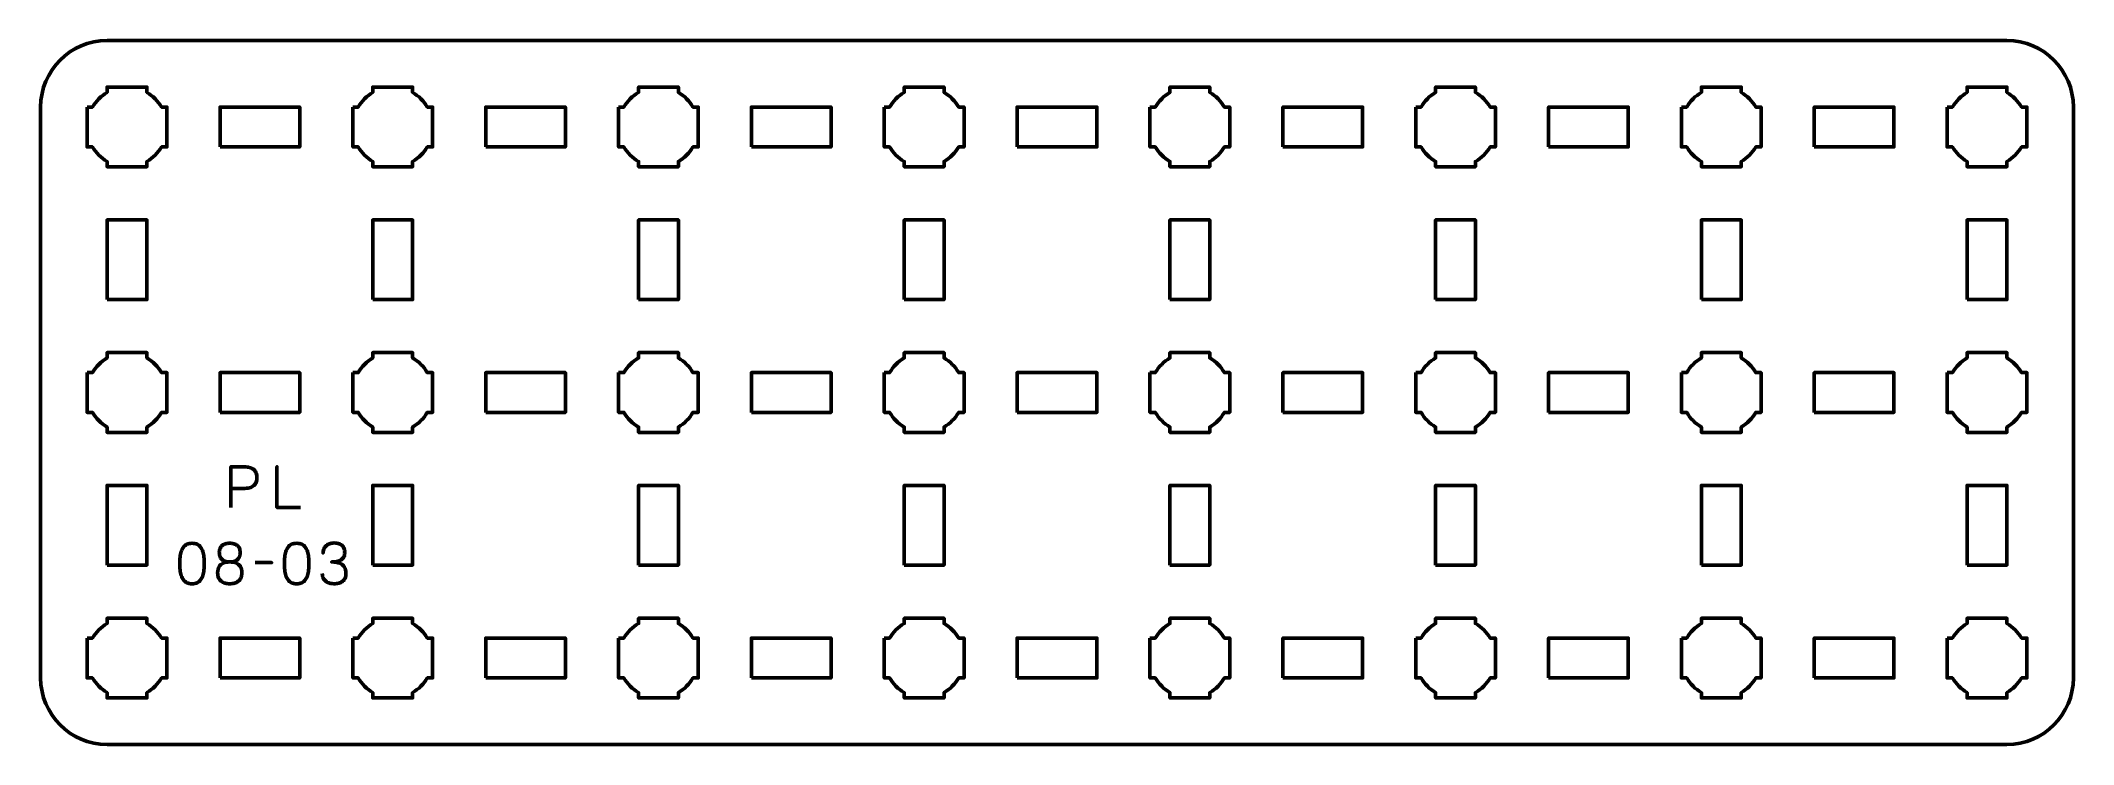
# Model space of a CAD drawing. Header units: centimetres. Extents: x -18.1 to -2.9, y -17.5 to -12.2.
import ezdxf

# ---------------------------------------------------------------- set-up
doc = ezdxf.new("R2010")
doc.units = ezdxf.units.CM
doc.header["$MEASUREMENT"] = 0
doc.layers.add('Layer 1', color=7, linetype='Continuous')

msp = doc.modelspace()

# ---------------------------------------------------------------- linework, layer by layer
at = {"layer": 'Layer 1', "color": 250, "lineweight": 53}
for points in [[(-16.8, -13), (-16.2, -13), (-16.2, -12.7), (-16.8, -12.7), (-16.8, -13)], [(-14.8, -13), (-14.2, -13), (-14.2, -12.7), (-14.8, -12.7), (-14.8, -13)], [(-12.8, -13), (-12.2, -13), (-12.2, -12.7), (-12.8, -12.7), (-12.8, -13)], [(-10.8, -13), (-10.2, -13), (-10.2, -12.7), (-10.8, -12.7), (-10.8, -13)], [(-8.8, -13), (-8.2, -13), (-8.2, -12.7), (-8.8, -12.7), (-8.8, -13)], [(-6.8, -13), (-6.2, -13), (-6.2, -12.7), (-6.8, -12.7), (-6.8, -13)], [(-4.8, -13), (-4.2, -13), (-4.2, -12.7), (-4.8, -12.7), (-4.8, -13)], [(-17.65, -14.15), (-17.35, -14.15), (-17.35, -13.55), (-17.65, -13.55), (-17.65, -14.15)], [(-15.65, -14.15), (-15.35, -14.15), (-15.35, -13.55), (-15.65, -13.55), (-15.65, -14.15)], [(-13.65, -14.15), (-13.35, -14.15), (-13.35, -13.55), (-13.65, -13.55), (-13.65, -14.15)], [(-11.65, -14.15), (-11.35, -14.15), (-11.35, -13.55), (-11.65, -13.55), (-11.65, -14.15)], [(-9.65, -14.15), (-9.35, -14.15), (-9.35, -13.55), (-9.65, -13.55), (-9.65, -14.15)], [(-7.65, -14.15), (-7.35, -14.15), (-7.35, -13.55), (-7.65, -13.55), (-7.65, -14.15)], [(-5.65, -14.15), (-5.35, -14.15), (-5.35, -13.55), (-5.65, -13.55), (-5.65, -14.15)], [(-3.65, -14.15), (-3.35, -14.15), (-3.35, -13.55), (-3.65, -13.55), (-3.65, -14.15)], [(-16.8, -15), (-16.2, -15), (-16.2, -14.7), (-16.8, -14.7), (-16.8, -15)], [(-14.8, -15), (-14.2, -15), (-14.2, -14.7), (-14.8, -14.7), (-14.8, -15)], [(-12.8, -15), (-12.2, -15), (-12.2, -14.7), (-12.8, -14.7), (-12.8, -15)], [(-10.8, -15), (-10.2, -15), (-10.2, -14.7), (-10.8, -14.7), (-10.8, -15)], [(-8.8, -15), (-8.2, -15), (-8.2, -14.7), (-8.8, -14.7), (-8.8, -15)], [(-6.8, -15), (-6.2, -15), (-6.2, -14.7), (-6.8, -14.7), (-6.8, -15)], [(-4.8, -15), (-4.2, -15), (-4.2, -14.7), (-4.8, -14.7), (-4.8, -15)], [(-17.65, -16.15), (-17.35, -16.15), (-17.35, -15.55), (-17.65, -15.55), (-17.65, -16.15)], [(-15.65, -16.15), (-15.35, -16.15), (-15.35, -15.55), (-15.65, -15.55), (-15.65, -16.15)], [(-13.65, -16.15), (-13.35, -16.15), (-13.35, -15.55), (-13.65, -15.55), (-13.65, -16.15)], [(-11.65, -16.15), (-11.35, -16.15), (-11.35, -15.55), (-11.65, -15.55), (-11.65, -16.15)], [(-9.65, -16.15), (-9.35, -16.15), (-9.35, -15.55), (-9.65, -15.55), (-9.65, -16.15)], [(-7.65, -16.15), (-7.35, -16.15), (-7.35, -15.55), (-7.65, -15.55), (-7.65, -16.15)], [(-5.65, -16.15), (-5.35, -16.15), (-5.35, -15.55), (-5.65, -15.55), (-5.65, -16.15)], [(-3.65, -16.15), (-3.35, -16.15), (-3.35, -15.55), (-3.65, -15.55), (-3.65, -16.15)], [(-16.8, -17), (-16.2, -17), (-16.2, -16.7), (-16.8, -16.7), (-16.8, -17)], [(-14.8, -17), (-14.2, -17), (-14.2, -16.7), (-14.8, -16.7), (-14.8, -17)], [(-12.8, -17), (-12.2, -17), (-12.2, -16.7), (-12.8, -16.7), (-12.8, -17)], [(-10.8, -17), (-10.2, -17), (-10.2, -16.7), (-10.8, -16.7), (-10.8, -17)], [(-8.8, -17), (-8.2, -17), (-8.2, -16.7), (-8.8, -16.7), (-8.8, -17)], [(-6.8, -17), (-6.2, -17), (-6.2, -16.7), (-6.8, -16.7), (-6.8, -17)], [(-4.8, -17), (-4.2, -17), (-4.2, -16.7), (-4.8, -16.7), (-4.8, -17)]]:
    msp.add_lwpolyline(points, close=True, dxfattribs=at)
msp.add_open_spline([(-18.15, -17), (-18.15, -17), (-18.15, -12.7), (-18.15, -12.7), (-18.15, -12.7), (-18.15, -12.42391), (-17.92609, -12.2), (-17.65, -12.2), (-17.65, -12.2), (-17.65, -12.2), (-3.35, -12.2), (-3.35, -12.2), (-3.35, -12.2), (-3.07391, -12.2), (-2.85, -12.42391), (-2.85, -12.7), (-2.85, -12.7), (-2.85, -12.7), (-2.85, -17), (-2.85, -17), (-2.85, -17), (-2.85, -17.27609), (-3.07391, -17.5), (-3.35, -17.5), (-3.35, -17.5), (-3.35, -17.5), (-17.65, -17.5), (-17.65, -17.5), (-17.65, -17.5), (-17.92609, -17.5), (-18.15, -17.27609), (-18.15, -17)], degree=3, knots=[0, 0, 0, 0, 0.125, 0.125, 0.125, 0.125, 0.25, 0.25, 0.25, 0.25, 0.375, 0.375, 0.375, 0.375, 0.5, 0.5, 0.5, 0.5, 0.625, 0.625, 0.625, 0.625, 0.75, 0.75, 0.75, 0.75, 0.875, 0.875, 0.875, 0.875, 1, 1, 1, 1], dxfattribs=at)
at = {"layer": 'Layer 1', "lineweight": 53}
for points in [[(-17.8, -12.7), (-17.8, -12.7), (-17.75985, -12.7), (-17.75985, -12.7), (-17.75985, -12.7), (-17.7335, -12.65447), (-17.69553, -12.6165), (-17.65, -12.59015), (-17.65, -12.59015), (-17.65, -12.59015), (-17.65, -12.55), (-17.65, -12.55), (-17.65, -12.55), (-17.65, -12.55), (-17.5, -12.55), (-17.5, -12.55), (-17.5, -12.55), (-17.5, -12.55), (-17.35, -12.55), (-17.35, -12.55), (-17.35, -12.55), (-17.35, -12.55), (-17.35, -12.59015), (-17.35, -12.59015), (-17.35, -12.59015), (-17.30447, -12.6165), (-17.2665, -12.65447), (-17.24015, -12.7), (-17.24015, -12.7), (-17.24015, -12.7), (-17.2, -12.7), (-17.2, -12.7), (-17.2, -12.7), (-17.2, -12.7), (-17.2, -12.85), (-17.2, -12.85), (-17.2, -12.85), (-17.2, -12.85), (-17.2, -13), (-17.2, -13), (-17.2, -13), (-17.2, -13), (-17.24015, -13), (-17.24015, -13), (-17.24015, -13), (-17.2665, -13.04553), (-17.30447, -13.0835), (-17.35, -13.10985), (-17.35, -13.10985), (-17.35, -13.10985), (-17.35, -13.15), (-17.35, -13.15), (-17.35, -13.15), (-17.35, -13.15), (-17.5, -13.15), (-17.5, -13.15), (-17.5, -13.15), (-17.5, -13.15), (-17.65, -13.15), (-17.65, -13.15), (-17.65, -13.15), (-17.65, -13.15), (-17.65, -13.10985), (-17.65, -13.10985), (-17.65, -13.10985), (-17.69553, -13.0835), (-17.7335, -13.04553), (-17.75985, -13), (-17.75985, -13), (-17.75985, -13), (-17.8, -13), (-17.8, -13), (-17.8, -13), (-17.8, -13), (-17.8, -12.85), (-17.8, -12.85), (-17.8, -12.85), (-17.8, -12.85), (-17.8, -12.7), (-17.8, -12.7)], [(-15.8, -12.7), (-15.8, -12.7), (-15.75985, -12.7), (-15.75985, -12.7), (-15.75985, -12.7), (-15.7335, -12.65447), (-15.69553, -12.6165), (-15.65, -12.59015), (-15.65, -12.59015), (-15.65, -12.59015), (-15.65, -12.55), (-15.65, -12.55), (-15.65, -12.55), (-15.65, -12.55), (-15.5, -12.55), (-15.5, -12.55), (-15.5, -12.55), (-15.5, -12.55), (-15.35, -12.55), (-15.35, -12.55), (-15.35, -12.55), (-15.35, -12.55), (-15.35, -12.59015), (-15.35, -12.59015), (-15.35, -12.59015), (-15.30447, -12.6165), (-15.2665, -12.65447), (-15.24015, -12.7), (-15.24015, -12.7), (-15.24015, -12.7), (-15.2, -12.7), (-15.2, -12.7), (-15.2, -12.7), (-15.2, -12.7), (-15.2, -12.85), (-15.2, -12.85), (-15.2, -12.85), (-15.2, -12.85), (-15.2, -13), (-15.2, -13), (-15.2, -13), (-15.2, -13), (-15.24015, -13), (-15.24015, -13), (-15.24015, -13), (-15.2665, -13.04553), (-15.30447, -13.0835), (-15.35, -13.10985), (-15.35, -13.10985), (-15.35, -13.10985), (-15.35, -13.15), (-15.35, -13.15), (-15.35, -13.15), (-15.35, -13.15), (-15.5, -13.15), (-15.5, -13.15), (-15.5, -13.15), (-15.5, -13.15), (-15.65, -13.15), (-15.65, -13.15), (-15.65, -13.15), (-15.65, -13.15), (-15.65, -13.10985), (-15.65, -13.10985), (-15.65, -13.10985), (-15.69553, -13.0835), (-15.7335, -13.04553), (-15.75985, -13), (-15.75985, -13), (-15.75985, -13), (-15.8, -13), (-15.8, -13), (-15.8, -13), (-15.8, -13), (-15.8, -12.85), (-15.8, -12.85), (-15.8, -12.85), (-15.8, -12.85), (-15.8, -12.7), (-15.8, -12.7)], [(-13.8, -12.7), (-13.8, -12.7), (-13.75985, -12.7), (-13.75985, -12.7), (-13.75985, -12.7), (-13.7335, -12.65447), (-13.69553, -12.6165), (-13.65, -12.59015), (-13.65, -12.59015), (-13.65, -12.59015), (-13.65, -12.55), (-13.65, -12.55), (-13.65, -12.55), (-13.65, -12.55), (-13.5, -12.55), (-13.5, -12.55), (-13.5, -12.55), (-13.5, -12.55), (-13.35, -12.55), (-13.35, -12.55), (-13.35, -12.55), (-13.35, -12.55), (-13.35, -12.59015), (-13.35, -12.59015), (-13.35, -12.59015), (-13.30447, -12.6165), (-13.2665, -12.65447), (-13.24015, -12.7), (-13.24015, -12.7), (-13.24015, -12.7), (-13.2, -12.7), (-13.2, -12.7), (-13.2, -12.7), (-13.2, -12.7), (-13.2, -12.85), (-13.2, -12.85), (-13.2, -12.85), (-13.2, -12.85), (-13.2, -13), (-13.2, -13), (-13.2, -13), (-13.2, -13), (-13.24015, -13), (-13.24015, -13), (-13.24015, -13), (-13.2665, -13.04553), (-13.30447, -13.0835), (-13.35, -13.10985), (-13.35, -13.10985), (-13.35, -13.10985), (-13.35, -13.15), (-13.35, -13.15), (-13.35, -13.15), (-13.35, -13.15), (-13.5, -13.15), (-13.5, -13.15), (-13.5, -13.15), (-13.5, -13.15), (-13.65, -13.15), (-13.65, -13.15), (-13.65, -13.15), (-13.65, -13.15), (-13.65, -13.10985), (-13.65, -13.10985), (-13.65, -13.10985), (-13.69553, -13.0835), (-13.7335, -13.04553), (-13.75985, -13), (-13.75985, -13), (-13.75985, -13), (-13.8, -13), (-13.8, -13), (-13.8, -13), (-13.8, -13), (-13.8, -12.85), (-13.8, -12.85), (-13.8, -12.85), (-13.8, -12.85), (-13.8, -12.7), (-13.8, -12.7)], [(-11.8, -12.7), (-11.8, -12.7), (-11.75985, -12.7), (-11.75985, -12.7), (-11.75985, -12.7), (-11.7335, -12.65447), (-11.69553, -12.6165), (-11.65, -12.59015), (-11.65, -12.59015), (-11.65, -12.59015), (-11.65, -12.55), (-11.65, -12.55), (-11.65, -12.55), (-11.65, -12.55), (-11.5, -12.55), (-11.5, -12.55), (-11.5, -12.55), (-11.5, -12.55), (-11.35, -12.55), (-11.35, -12.55), (-11.35, -12.55), (-11.35, -12.55), (-11.35, -12.59015), (-11.35, -12.59015), (-11.35, -12.59015), (-11.30447, -12.6165), (-11.2665, -12.65447), (-11.24015, -12.7), (-11.24015, -12.7), (-11.24015, -12.7), (-11.2, -12.7), (-11.2, -12.7), (-11.2, -12.7), (-11.2, -12.7), (-11.2, -12.85), (-11.2, -12.85), (-11.2, -12.85), (-11.2, -12.85), (-11.2, -13), (-11.2, -13), (-11.2, -13), (-11.2, -13), (-11.24015, -13), (-11.24015, -13), (-11.24015, -13), (-11.2665, -13.04553), (-11.30447, -13.0835), (-11.35, -13.10985), (-11.35, -13.10985), (-11.35, -13.10985), (-11.35, -13.15), (-11.35, -13.15), (-11.35, -13.15), (-11.35, -13.15), (-11.5, -13.15), (-11.5, -13.15), (-11.5, -13.15), (-11.5, -13.15), (-11.65, -13.15), (-11.65, -13.15), (-11.65, -13.15), (-11.65, -13.15), (-11.65, -13.10985), (-11.65, -13.10985), (-11.65, -13.10985), (-11.69553, -13.0835), (-11.7335, -13.04553), (-11.75985, -13), (-11.75985, -13), (-11.75985, -13), (-11.8, -13), (-11.8, -13), (-11.8, -13), (-11.8, -13), (-11.8, -12.85), (-11.8, -12.85), (-11.8, -12.85), (-11.8, -12.85), (-11.8, -12.7), (-11.8, -12.7)], [(-9.8, -12.7), (-9.8, -12.7), (-9.75985, -12.7), (-9.75985, -12.7), (-9.75985, -12.7), (-9.7335, -12.65447), (-9.69553, -12.6165), (-9.65, -12.59015), (-9.65, -12.59015), (-9.65, -12.59015), (-9.65, -12.55), (-9.65, -12.55), (-9.65, -12.55), (-9.65, -12.55), (-9.5, -12.55), (-9.5, -12.55), (-9.5, -12.55), (-9.5, -12.55), (-9.35, -12.55), (-9.35, -12.55), (-9.35, -12.55), (-9.35, -12.55), (-9.35, -12.59015), (-9.35, -12.59015), (-9.35, -12.59015), (-9.30447, -12.6165), (-9.2665, -12.65447), (-9.24015, -12.7), (-9.24015, -12.7), (-9.24015, -12.7), (-9.2, -12.7), (-9.2, -12.7), (-9.2, -12.7), (-9.2, -12.7), (-9.2, -12.85), (-9.2, -12.85), (-9.2, -12.85), (-9.2, -12.85), (-9.2, -13), (-9.2, -13), (-9.2, -13), (-9.2, -13), (-9.24015, -13), (-9.24015, -13), (-9.24015, -13), (-9.2665, -13.04553), (-9.30447, -13.0835), (-9.35, -13.10985), (-9.35, -13.10985), (-9.35, -13.10985), (-9.35, -13.15), (-9.35, -13.15), (-9.35, -13.15), (-9.35, -13.15), (-9.5, -13.15), (-9.5, -13.15), (-9.5, -13.15), (-9.5, -13.15), (-9.65, -13.15), (-9.65, -13.15), (-9.65, -13.15), (-9.65, -13.15), (-9.65, -13.10985), (-9.65, -13.10985), (-9.65, -13.10985), (-9.69553, -13.0835), (-9.7335, -13.04553), (-9.75985, -13), (-9.75985, -13), (-9.75985, -13), (-9.8, -13), (-9.8, -13), (-9.8, -13), (-9.8, -13), (-9.8, -12.85), (-9.8, -12.85), (-9.8, -12.85), (-9.8, -12.85), (-9.8, -12.7), (-9.8, -12.7)], [(-7.8, -12.7), (-7.8, -12.7), (-7.75985, -12.7), (-7.75985, -12.7), (-7.75985, -12.7), (-7.7335, -12.65447), (-7.69553, -12.6165), (-7.65, -12.59015), (-7.65, -12.59015), (-7.65, -12.59015), (-7.65, -12.55), (-7.65, -12.55), (-7.65, -12.55), (-7.65, -12.55), (-7.5, -12.55), (-7.5, -12.55), (-7.5, -12.55), (-7.5, -12.55), (-7.35, -12.55), (-7.35, -12.55), (-7.35, -12.55), (-7.35, -12.55), (-7.35, -12.59015), (-7.35, -12.59015), (-7.35, -12.59015), (-7.30447, -12.6165), (-7.2665, -12.65447), (-7.24015, -12.7), (-7.24015, -12.7), (-7.24015, -12.7), (-7.2, -12.7), (-7.2, -12.7), (-7.2, -12.7), (-7.2, -12.7), (-7.2, -12.85), (-7.2, -12.85), (-7.2, -12.85), (-7.2, -12.85), (-7.2, -13), (-7.2, -13), (-7.2, -13), (-7.2, -13), (-7.24015, -13), (-7.24015, -13), (-7.24015, -13), (-7.2665, -13.04553), (-7.30447, -13.0835), (-7.35, -13.10985), (-7.35, -13.10985), (-7.35, -13.10985), (-7.35, -13.15), (-7.35, -13.15), (-7.35, -13.15), (-7.35, -13.15), (-7.5, -13.15), (-7.5, -13.15), (-7.5, -13.15), (-7.5, -13.15), (-7.65, -13.15), (-7.65, -13.15), (-7.65, -13.15), (-7.65, -13.15), (-7.65, -13.10985), (-7.65, -13.10985), (-7.65, -13.10985), (-7.69553, -13.0835), (-7.7335, -13.04553), (-7.75985, -13), (-7.75985, -13), (-7.75985, -13), (-7.8, -13), (-7.8, -13), (-7.8, -13), (-7.8, -13), (-7.8, -12.85), (-7.8, -12.85), (-7.8, -12.85), (-7.8, -12.85), (-7.8, -12.7), (-7.8, -12.7)], [(-5.8, -12.7), (-5.8, -12.7), (-5.75985, -12.7), (-5.75985, -12.7), (-5.75985, -12.7), (-5.7335, -12.65447), (-5.69553, -12.6165), (-5.65, -12.59015), (-5.65, -12.59015), (-5.65, -12.59015), (-5.65, -12.55), (-5.65, -12.55), (-5.65, -12.55), (-5.65, -12.55), (-5.5, -12.55), (-5.5, -12.55), (-5.5, -12.55), (-5.5, -12.55), (-5.35, -12.55), (-5.35, -12.55), (-5.35, -12.55), (-5.35, -12.55), (-5.35, -12.59015), (-5.35, -12.59015), (-5.35, -12.59015), (-5.30447, -12.6165), (-5.2665, -12.65447), (-5.24015, -12.7), (-5.24015, -12.7), (-5.24015, -12.7), (-5.2, -12.7), (-5.2, -12.7), (-5.2, -12.7), (-5.2, -12.7), (-5.2, -12.85), (-5.2, -12.85), (-5.2, -12.85), (-5.2, -12.85), (-5.2, -13), (-5.2, -13), (-5.2, -13), (-5.2, -13), (-5.24015, -13), (-5.24015, -13), (-5.24015, -13), (-5.2665, -13.04553), (-5.30447, -13.0835), (-5.35, -13.10985), (-5.35, -13.10985), (-5.35, -13.10985), (-5.35, -13.15), (-5.35, -13.15), (-5.35, -13.15), (-5.35, -13.15), (-5.5, -13.15), (-5.5, -13.15), (-5.5, -13.15), (-5.5, -13.15), (-5.65, -13.15), (-5.65, -13.15), (-5.65, -13.15), (-5.65, -13.15), (-5.65, -13.10985), (-5.65, -13.10985), (-5.65, -13.10985), (-5.69553, -13.0835), (-5.7335, -13.04553), (-5.75985, -13), (-5.75985, -13), (-5.75985, -13), (-5.8, -13), (-5.8, -13), (-5.8, -13), (-5.8, -13), (-5.8, -12.85), (-5.8, -12.85), (-5.8, -12.85), (-5.8, -12.85), (-5.8, -12.7), (-5.8, -12.7)], [(-3.8, -12.7), (-3.8, -12.7), (-3.75985, -12.7), (-3.75985, -12.7), (-3.75985, -12.7), (-3.7335, -12.65447), (-3.69553, -12.6165), (-3.65, -12.59015), (-3.65, -12.59015), (-3.65, -12.59015), (-3.65, -12.55), (-3.65, -12.55), (-3.65, -12.55), (-3.65, -12.55), (-3.5, -12.55), (-3.5, -12.55), (-3.5, -12.55), (-3.5, -12.55), (-3.35, -12.55), (-3.35, -12.55), (-3.35, -12.55), (-3.35, -12.55), (-3.35, -12.59015), (-3.35, -12.59015), (-3.35, -12.59015), (-3.30447, -12.6165), (-3.2665, -12.65447), (-3.24015, -12.7), (-3.24015, -12.7), (-3.24015, -12.7), (-3.2, -12.7), (-3.2, -12.7), (-3.2, -12.7), (-3.2, -12.7), (-3.2, -12.85), (-3.2, -12.85), (-3.2, -12.85), (-3.2, -12.85), (-3.2, -13), (-3.2, -13), (-3.2, -13), (-3.2, -13), (-3.24015, -13), (-3.24015, -13), (-3.24015, -13), (-3.2665, -13.04553), (-3.30447, -13.0835), (-3.35, -13.10985), (-3.35, -13.10985), (-3.35, -13.10985), (-3.35, -13.15), (-3.35, -13.15), (-3.35, -13.15), (-3.35, -13.15), (-3.5, -13.15), (-3.5, -13.15), (-3.5, -13.15), (-3.5, -13.15), (-3.65, -13.15), (-3.65, -13.15), (-3.65, -13.15), (-3.65, -13.15), (-3.65, -13.10985), (-3.65, -13.10985), (-3.65, -13.10985), (-3.69553, -13.0835), (-3.7335, -13.04553), (-3.75985, -13), (-3.75985, -13), (-3.75985, -13), (-3.8, -13), (-3.8, -13), (-3.8, -13), (-3.8, -13), (-3.8, -12.85), (-3.8, -12.85), (-3.8, -12.85), (-3.8, -12.85), (-3.8, -12.7), (-3.8, -12.7)], [(-17.8, -14.7), (-17.8, -14.7), (-17.75985, -14.7), (-17.75985, -14.7), (-17.75985, -14.7), (-17.7335, -14.65447), (-17.69553, -14.6165), (-17.65, -14.59015), (-17.65, -14.59015), (-17.65, -14.59015), (-17.65, -14.55), (-17.65, -14.55), (-17.65, -14.55), (-17.65, -14.55), (-17.5, -14.55), (-17.5, -14.55), (-17.5, -14.55), (-17.5, -14.55), (-17.35, -14.55), (-17.35, -14.55), (-17.35, -14.55), (-17.35, -14.55), (-17.35, -14.59015), (-17.35, -14.59015), (-17.35, -14.59015), (-17.30447, -14.6165), (-17.2665, -14.65447), (-17.24015, -14.7), (-17.24015, -14.7), (-17.24015, -14.7), (-17.2, -14.7), (-17.2, -14.7), (-17.2, -14.7), (-17.2, -14.7), (-17.2, -14.85), (-17.2, -14.85), (-17.2, -14.85), (-17.2, -14.85), (-17.2, -15), (-17.2, -15), (-17.2, -15), (-17.2, -15), (-17.24015, -15), (-17.24015, -15), (-17.24015, -15), (-17.2665, -15.04553), (-17.30447, -15.0835), (-17.35, -15.10985), (-17.35, -15.10985), (-17.35, -15.10985), (-17.35, -15.15), (-17.35, -15.15), (-17.35, -15.15), (-17.35, -15.15), (-17.5, -15.15), (-17.5, -15.15), (-17.5, -15.15), (-17.5, -15.15), (-17.65, -15.15), (-17.65, -15.15), (-17.65, -15.15), (-17.65, -15.15), (-17.65, -15.10985), (-17.65, -15.10985), (-17.65, -15.10985), (-17.69553, -15.0835), (-17.7335, -15.04553), (-17.75985, -15), (-17.75985, -15), (-17.75985, -15), (-17.8, -15), (-17.8, -15), (-17.8, -15), (-17.8, -15), (-17.8, -14.85), (-17.8, -14.85), (-17.8, -14.85), (-17.8, -14.85), (-17.8, -14.7), (-17.8, -14.7)], [(-15.8, -14.7), (-15.8, -14.7), (-15.75985, -14.7), (-15.75985, -14.7), (-15.75985, -14.7), (-15.7335, -14.65447), (-15.69553, -14.6165), (-15.65, -14.59015), (-15.65, -14.59015), (-15.65, -14.59015), (-15.65, -14.55), (-15.65, -14.55), (-15.65, -14.55), (-15.65, -14.55), (-15.5, -14.55), (-15.5, -14.55), (-15.5, -14.55), (-15.5, -14.55), (-15.35, -14.55), (-15.35, -14.55), (-15.35, -14.55), (-15.35, -14.55), (-15.35, -14.59015), (-15.35, -14.59015), (-15.35, -14.59015), (-15.30447, -14.6165), (-15.2665, -14.65447), (-15.24015, -14.7), (-15.24015, -14.7), (-15.24015, -14.7), (-15.2, -14.7), (-15.2, -14.7), (-15.2, -14.7), (-15.2, -14.7), (-15.2, -14.85), (-15.2, -14.85), (-15.2, -14.85), (-15.2, -14.85), (-15.2, -15), (-15.2, -15), (-15.2, -15), (-15.2, -15), (-15.24015, -15), (-15.24015, -15), (-15.24015, -15), (-15.2665, -15.04553), (-15.30447, -15.0835), (-15.35, -15.10985), (-15.35, -15.10985), (-15.35, -15.10985), (-15.35, -15.15), (-15.35, -15.15), (-15.35, -15.15), (-15.35, -15.15), (-15.5, -15.15), (-15.5, -15.15), (-15.5, -15.15), (-15.5, -15.15), (-15.65, -15.15), (-15.65, -15.15), (-15.65, -15.15), (-15.65, -15.15), (-15.65, -15.10985), (-15.65, -15.10985), (-15.65, -15.10985), (-15.69553, -15.0835), (-15.7335, -15.04553), (-15.75985, -15), (-15.75985, -15), (-15.75985, -15), (-15.8, -15), (-15.8, -15), (-15.8, -15), (-15.8, -15), (-15.8, -14.85), (-15.8, -14.85), (-15.8, -14.85), (-15.8, -14.85), (-15.8, -14.7), (-15.8, -14.7)], [(-13.8, -14.7), (-13.8, -14.7), (-13.75985, -14.7), (-13.75985, -14.7), (-13.75985, -14.7), (-13.7335, -14.65447), (-13.69553, -14.6165), (-13.65, -14.59015), (-13.65, -14.59015), (-13.65, -14.59015), (-13.65, -14.55), (-13.65, -14.55), (-13.65, -14.55), (-13.65, -14.55), (-13.5, -14.55), (-13.5, -14.55), (-13.5, -14.55), (-13.5, -14.55), (-13.35, -14.55), (-13.35, -14.55), (-13.35, -14.55), (-13.35, -14.55), (-13.35, -14.59015), (-13.35, -14.59015), (-13.35, -14.59015), (-13.30447, -14.6165), (-13.2665, -14.65447), (-13.24015, -14.7), (-13.24015, -14.7), (-13.24015, -14.7), (-13.2, -14.7), (-13.2, -14.7), (-13.2, -14.7), (-13.2, -14.7), (-13.2, -14.85), (-13.2, -14.85), (-13.2, -14.85), (-13.2, -14.85), (-13.2, -15), (-13.2, -15), (-13.2, -15), (-13.2, -15), (-13.24015, -15), (-13.24015, -15), (-13.24015, -15), (-13.2665, -15.04553), (-13.30447, -15.0835), (-13.35, -15.10985), (-13.35, -15.10985), (-13.35, -15.10985), (-13.35, -15.15), (-13.35, -15.15), (-13.35, -15.15), (-13.35, -15.15), (-13.5, -15.15), (-13.5, -15.15), (-13.5, -15.15), (-13.5, -15.15), (-13.65, -15.15), (-13.65, -15.15), (-13.65, -15.15), (-13.65, -15.15), (-13.65, -15.10985), (-13.65, -15.10985), (-13.65, -15.10985), (-13.69553, -15.0835), (-13.7335, -15.04553), (-13.75985, -15), (-13.75985, -15), (-13.75985, -15), (-13.8, -15), (-13.8, -15), (-13.8, -15), (-13.8, -15), (-13.8, -14.85), (-13.8, -14.85), (-13.8, -14.85), (-13.8, -14.85), (-13.8, -14.7), (-13.8, -14.7)], [(-11.8, -14.7), (-11.8, -14.7), (-11.75985, -14.7), (-11.75985, -14.7), (-11.75985, -14.7), (-11.7335, -14.65447), (-11.69553, -14.6165), (-11.65, -14.59015), (-11.65, -14.59015), (-11.65, -14.59015), (-11.65, -14.55), (-11.65, -14.55), (-11.65, -14.55), (-11.65, -14.55), (-11.5, -14.55), (-11.5, -14.55), (-11.5, -14.55), (-11.5, -14.55), (-11.35, -14.55), (-11.35, -14.55), (-11.35, -14.55), (-11.35, -14.55), (-11.35, -14.59015), (-11.35, -14.59015), (-11.35, -14.59015), (-11.30447, -14.6165), (-11.2665, -14.65447), (-11.24015, -14.7), (-11.24015, -14.7), (-11.24015, -14.7), (-11.2, -14.7), (-11.2, -14.7), (-11.2, -14.7), (-11.2, -14.7), (-11.2, -14.85), (-11.2, -14.85), (-11.2, -14.85), (-11.2, -14.85), (-11.2, -15), (-11.2, -15), (-11.2, -15), (-11.2, -15), (-11.24015, -15), (-11.24015, -15), (-11.24015, -15), (-11.2665, -15.04553), (-11.30447, -15.0835), (-11.35, -15.10985), (-11.35, -15.10985), (-11.35, -15.10985), (-11.35, -15.15), (-11.35, -15.15), (-11.35, -15.15), (-11.35, -15.15), (-11.5, -15.15), (-11.5, -15.15), (-11.5, -15.15), (-11.5, -15.15), (-11.65, -15.15), (-11.65, -15.15), (-11.65, -15.15), (-11.65, -15.15), (-11.65, -15.10985), (-11.65, -15.10985), (-11.65, -15.10985), (-11.69553, -15.0835), (-11.7335, -15.04553), (-11.75985, -15), (-11.75985, -15), (-11.75985, -15), (-11.8, -15), (-11.8, -15), (-11.8, -15), (-11.8, -15), (-11.8, -14.85), (-11.8, -14.85), (-11.8, -14.85), (-11.8, -14.85), (-11.8, -14.7), (-11.8, -14.7)], [(-9.8, -14.7), (-9.8, -14.7), (-9.75985, -14.7), (-9.75985, -14.7), (-9.75985, -14.7), (-9.7335, -14.65447), (-9.69553, -14.6165), (-9.65, -14.59015), (-9.65, -14.59015), (-9.65, -14.59015), (-9.65, -14.55), (-9.65, -14.55), (-9.65, -14.55), (-9.65, -14.55), (-9.5, -14.55), (-9.5, -14.55), (-9.5, -14.55), (-9.5, -14.55), (-9.35, -14.55), (-9.35, -14.55), (-9.35, -14.55), (-9.35, -14.55), (-9.35, -14.59015), (-9.35, -14.59015), (-9.35, -14.59015), (-9.30447, -14.6165), (-9.2665, -14.65447), (-9.24015, -14.7), (-9.24015, -14.7), (-9.24015, -14.7), (-9.2, -14.7), (-9.2, -14.7), (-9.2, -14.7), (-9.2, -14.7), (-9.2, -14.85), (-9.2, -14.85), (-9.2, -14.85), (-9.2, -14.85), (-9.2, -15), (-9.2, -15), (-9.2, -15), (-9.2, -15), (-9.24015, -15), (-9.24015, -15), (-9.24015, -15), (-9.2665, -15.04553), (-9.30447, -15.0835), (-9.35, -15.10985), (-9.35, -15.10985), (-9.35, -15.10985), (-9.35, -15.15), (-9.35, -15.15), (-9.35, -15.15), (-9.35, -15.15), (-9.5, -15.15), (-9.5, -15.15), (-9.5, -15.15), (-9.5, -15.15), (-9.65, -15.15), (-9.65, -15.15), (-9.65, -15.15), (-9.65, -15.15), (-9.65, -15.10985), (-9.65, -15.10985), (-9.65, -15.10985), (-9.69553, -15.0835), (-9.7335, -15.04553), (-9.75985, -15), (-9.75985, -15), (-9.75985, -15), (-9.8, -15), (-9.8, -15), (-9.8, -15), (-9.8, -15), (-9.8, -14.85), (-9.8, -14.85), (-9.8, -14.85), (-9.8, -14.85), (-9.8, -14.7), (-9.8, -14.7)], [(-7.8, -14.7), (-7.8, -14.7), (-7.75985, -14.7), (-7.75985, -14.7), (-7.75985, -14.7), (-7.7335, -14.65447), (-7.69553, -14.6165), (-7.65, -14.59015), (-7.65, -14.59015), (-7.65, -14.59015), (-7.65, -14.55), (-7.65, -14.55), (-7.65, -14.55), (-7.65, -14.55), (-7.5, -14.55), (-7.5, -14.55), (-7.5, -14.55), (-7.5, -14.55), (-7.35, -14.55), (-7.35, -14.55), (-7.35, -14.55), (-7.35, -14.55), (-7.35, -14.59015), (-7.35, -14.59015), (-7.35, -14.59015), (-7.30447, -14.6165), (-7.2665, -14.65447), (-7.24015, -14.7), (-7.24015, -14.7), (-7.24015, -14.7), (-7.2, -14.7), (-7.2, -14.7), (-7.2, -14.7), (-7.2, -14.7), (-7.2, -14.85), (-7.2, -14.85), (-7.2, -14.85), (-7.2, -14.85), (-7.2, -15), (-7.2, -15), (-7.2, -15), (-7.2, -15), (-7.24015, -15), (-7.24015, -15), (-7.24015, -15), (-7.2665, -15.04553), (-7.30447, -15.0835), (-7.35, -15.10985), (-7.35, -15.10985), (-7.35, -15.10985), (-7.35, -15.15), (-7.35, -15.15), (-7.35, -15.15), (-7.35, -15.15), (-7.5, -15.15), (-7.5, -15.15), (-7.5, -15.15), (-7.5, -15.15), (-7.65, -15.15), (-7.65, -15.15), (-7.65, -15.15), (-7.65, -15.15), (-7.65, -15.10985), (-7.65, -15.10985), (-7.65, -15.10985), (-7.69553, -15.0835), (-7.7335, -15.04553), (-7.75985, -15), (-7.75985, -15), (-7.75985, -15), (-7.8, -15), (-7.8, -15), (-7.8, -15), (-7.8, -15), (-7.8, -14.85), (-7.8, -14.85), (-7.8, -14.85), (-7.8, -14.85), (-7.8, -14.7), (-7.8, -14.7)], [(-5.8, -14.7), (-5.8, -14.7), (-5.75985, -14.7), (-5.75985, -14.7), (-5.75985, -14.7), (-5.7335, -14.65447), (-5.69553, -14.6165), (-5.65, -14.59015), (-5.65, -14.59015), (-5.65, -14.59015), (-5.65, -14.55), (-5.65, -14.55), (-5.65, -14.55), (-5.65, -14.55), (-5.5, -14.55), (-5.5, -14.55), (-5.5, -14.55), (-5.5, -14.55), (-5.35, -14.55), (-5.35, -14.55), (-5.35, -14.55), (-5.35, -14.55), (-5.35, -14.59015), (-5.35, -14.59015), (-5.35, -14.59015), (-5.30447, -14.6165), (-5.2665, -14.65447), (-5.24015, -14.7), (-5.24015, -14.7), (-5.24015, -14.7), (-5.2, -14.7), (-5.2, -14.7), (-5.2, -14.7), (-5.2, -14.7), (-5.2, -14.85), (-5.2, -14.85), (-5.2, -14.85), (-5.2, -14.85), (-5.2, -15), (-5.2, -15), (-5.2, -15), (-5.2, -15), (-5.24015, -15), (-5.24015, -15), (-5.24015, -15), (-5.2665, -15.04553), (-5.30447, -15.0835), (-5.35, -15.10985), (-5.35, -15.10985), (-5.35, -15.10985), (-5.35, -15.15), (-5.35, -15.15), (-5.35, -15.15), (-5.35, -15.15), (-5.5, -15.15), (-5.5, -15.15), (-5.5, -15.15), (-5.5, -15.15), (-5.65, -15.15), (-5.65, -15.15), (-5.65, -15.15), (-5.65, -15.15), (-5.65, -15.10985), (-5.65, -15.10985), (-5.65, -15.10985), (-5.69553, -15.0835), (-5.7335, -15.04553), (-5.75985, -15), (-5.75985, -15), (-5.75985, -15), (-5.8, -15), (-5.8, -15), (-5.8, -15), (-5.8, -15), (-5.8, -14.85), (-5.8, -14.85), (-5.8, -14.85), (-5.8, -14.85), (-5.8, -14.7), (-5.8, -14.7)], [(-3.8, -14.7), (-3.8, -14.7), (-3.75985, -14.7), (-3.75985, -14.7), (-3.75985, -14.7), (-3.7335, -14.65447), (-3.69553, -14.6165), (-3.65, -14.59015), (-3.65, -14.59015), (-3.65, -14.59015), (-3.65, -14.55), (-3.65, -14.55), (-3.65, -14.55), (-3.65, -14.55), (-3.5, -14.55), (-3.5, -14.55), (-3.5, -14.55), (-3.5, -14.55), (-3.35, -14.55), (-3.35, -14.55), (-3.35, -14.55), (-3.35, -14.55), (-3.35, -14.59015), (-3.35, -14.59015), (-3.35, -14.59015), (-3.30447, -14.6165), (-3.2665, -14.65447), (-3.24015, -14.7), (-3.24015, -14.7), (-3.24015, -14.7), (-3.2, -14.7), (-3.2, -14.7), (-3.2, -14.7), (-3.2, -14.7), (-3.2, -14.85), (-3.2, -14.85), (-3.2, -14.85), (-3.2, -14.85), (-3.2, -15), (-3.2, -15), (-3.2, -15), (-3.2, -15), (-3.24015, -15), (-3.24015, -15), (-3.24015, -15), (-3.2665, -15.04553), (-3.30447, -15.0835), (-3.35, -15.10985), (-3.35, -15.10985), (-3.35, -15.10985), (-3.35, -15.15), (-3.35, -15.15), (-3.35, -15.15), (-3.35, -15.15), (-3.5, -15.15), (-3.5, -15.15), (-3.5, -15.15), (-3.5, -15.15), (-3.65, -15.15), (-3.65, -15.15), (-3.65, -15.15), (-3.65, -15.15), (-3.65, -15.10985), (-3.65, -15.10985), (-3.65, -15.10985), (-3.69553, -15.0835), (-3.7335, -15.04553), (-3.75985, -15), (-3.75985, -15), (-3.75985, -15), (-3.8, -15), (-3.8, -15), (-3.8, -15), (-3.8, -15), (-3.8, -14.85), (-3.8, -14.85), (-3.8, -14.85), (-3.8, -14.85), (-3.8, -14.7), (-3.8, -14.7)], [(-17.8, -16.7), (-17.8, -16.7), (-17.75985, -16.7), (-17.75985, -16.7), (-17.75985, -16.7), (-17.7335, -16.65447), (-17.69553, -16.6165), (-17.65, -16.59015), (-17.65, -16.59015), (-17.65, -16.59015), (-17.65, -16.55), (-17.65, -16.55), (-17.65, -16.55), (-17.65, -16.55), (-17.5, -16.55), (-17.5, -16.55), (-17.5, -16.55), (-17.5, -16.55), (-17.35, -16.55), (-17.35, -16.55), (-17.35, -16.55), (-17.35, -16.55), (-17.35, -16.59015), (-17.35, -16.59015), (-17.35, -16.59015), (-17.30447, -16.6165), (-17.2665, -16.65447), (-17.24015, -16.7), (-17.24015, -16.7), (-17.24015, -16.7), (-17.2, -16.7), (-17.2, -16.7), (-17.2, -16.7), (-17.2, -16.7), (-17.2, -16.85), (-17.2, -16.85), (-17.2, -16.85), (-17.2, -16.85), (-17.2, -17), (-17.2, -17), (-17.2, -17), (-17.2, -17), (-17.24015, -17), (-17.24015, -17), (-17.24015, -17), (-17.2665, -17.04553), (-17.30447, -17.0835), (-17.35, -17.10985), (-17.35, -17.10985), (-17.35, -17.10985), (-17.35, -17.15), (-17.35, -17.15), (-17.35, -17.15), (-17.35, -17.15), (-17.5, -17.15), (-17.5, -17.15), (-17.5, -17.15), (-17.5, -17.15), (-17.65, -17.15), (-17.65, -17.15), (-17.65, -17.15), (-17.65, -17.15), (-17.65, -17.10985), (-17.65, -17.10985), (-17.65, -17.10985), (-17.69553, -17.0835), (-17.7335, -17.04553), (-17.75985, -17), (-17.75985, -17), (-17.75985, -17), (-17.8, -17), (-17.8, -17), (-17.8, -17), (-17.8, -17), (-17.8, -16.85), (-17.8, -16.85), (-17.8, -16.85), (-17.8, -16.85), (-17.8, -16.7), (-17.8, -16.7)], [(-15.8, -16.7), (-15.8, -16.7), (-15.75985, -16.7), (-15.75985, -16.7), (-15.75985, -16.7), (-15.7335, -16.65447), (-15.69553, -16.6165), (-15.65, -16.59015), (-15.65, -16.59015), (-15.65, -16.59015), (-15.65, -16.55), (-15.65, -16.55), (-15.65, -16.55), (-15.65, -16.55), (-15.5, -16.55), (-15.5, -16.55), (-15.5, -16.55), (-15.5, -16.55), (-15.35, -16.55), (-15.35, -16.55), (-15.35, -16.55), (-15.35, -16.55), (-15.35, -16.59015), (-15.35, -16.59015), (-15.35, -16.59015), (-15.30447, -16.6165), (-15.2665, -16.65447), (-15.24015, -16.7), (-15.24015, -16.7), (-15.24015, -16.7), (-15.2, -16.7), (-15.2, -16.7), (-15.2, -16.7), (-15.2, -16.7), (-15.2, -16.85), (-15.2, -16.85), (-15.2, -16.85), (-15.2, -16.85), (-15.2, -17), (-15.2, -17), (-15.2, -17), (-15.2, -17), (-15.24015, -17), (-15.24015, -17), (-15.24015, -17), (-15.2665, -17.04553), (-15.30447, -17.0835), (-15.35, -17.10985), (-15.35, -17.10985), (-15.35, -17.10985), (-15.35, -17.15), (-15.35, -17.15), (-15.35, -17.15), (-15.35, -17.15), (-15.5, -17.15), (-15.5, -17.15), (-15.5, -17.15), (-15.5, -17.15), (-15.65, -17.15), (-15.65, -17.15), (-15.65, -17.15), (-15.65, -17.15), (-15.65, -17.10985), (-15.65, -17.10985), (-15.65, -17.10985), (-15.69553, -17.0835), (-15.7335, -17.04553), (-15.75985, -17), (-15.75985, -17), (-15.75985, -17), (-15.8, -17), (-15.8, -17), (-15.8, -17), (-15.8, -17), (-15.8, -16.85), (-15.8, -16.85), (-15.8, -16.85), (-15.8, -16.85), (-15.8, -16.7), (-15.8, -16.7)], [(-13.8, -16.7), (-13.8, -16.7), (-13.75985, -16.7), (-13.75985, -16.7), (-13.75985, -16.7), (-13.7335, -16.65447), (-13.69553, -16.6165), (-13.65, -16.59015), (-13.65, -16.59015), (-13.65, -16.59015), (-13.65, -16.55), (-13.65, -16.55), (-13.65, -16.55), (-13.65, -16.55), (-13.5, -16.55), (-13.5, -16.55), (-13.5, -16.55), (-13.5, -16.55), (-13.35, -16.55), (-13.35, -16.55), (-13.35, -16.55), (-13.35, -16.55), (-13.35, -16.59015), (-13.35, -16.59015), (-13.35, -16.59015), (-13.30447, -16.6165), (-13.2665, -16.65447), (-13.24015, -16.7), (-13.24015, -16.7), (-13.24015, -16.7), (-13.2, -16.7), (-13.2, -16.7), (-13.2, -16.7), (-13.2, -16.7), (-13.2, -16.85), (-13.2, -16.85), (-13.2, -16.85), (-13.2, -16.85), (-13.2, -17), (-13.2, -17), (-13.2, -17), (-13.2, -17), (-13.24015, -17), (-13.24015, -17), (-13.24015, -17), (-13.2665, -17.04553), (-13.30447, -17.0835), (-13.35, -17.10985), (-13.35, -17.10985), (-13.35, -17.10985), (-13.35, -17.15), (-13.35, -17.15), (-13.35, -17.15), (-13.35, -17.15), (-13.5, -17.15), (-13.5, -17.15), (-13.5, -17.15), (-13.5, -17.15), (-13.65, -17.15), (-13.65, -17.15), (-13.65, -17.15), (-13.65, -17.15), (-13.65, -17.10985), (-13.65, -17.10985), (-13.65, -17.10985), (-13.69553, -17.0835), (-13.7335, -17.04553), (-13.75985, -17), (-13.75985, -17), (-13.75985, -17), (-13.8, -17), (-13.8, -17), (-13.8, -17), (-13.8, -17), (-13.8, -16.85), (-13.8, -16.85), (-13.8, -16.85), (-13.8, -16.85), (-13.8, -16.7), (-13.8, -16.7)], [(-11.8, -16.7), (-11.8, -16.7), (-11.75985, -16.7), (-11.75985, -16.7), (-11.75985, -16.7), (-11.7335, -16.65447), (-11.69553, -16.6165), (-11.65, -16.59015), (-11.65, -16.59015), (-11.65, -16.59015), (-11.65, -16.55), (-11.65, -16.55), (-11.65, -16.55), (-11.65, -16.55), (-11.5, -16.55), (-11.5, -16.55), (-11.5, -16.55), (-11.5, -16.55), (-11.35, -16.55), (-11.35, -16.55), (-11.35, -16.55), (-11.35, -16.55), (-11.35, -16.59015), (-11.35, -16.59015), (-11.35, -16.59015), (-11.30447, -16.6165), (-11.2665, -16.65447), (-11.24015, -16.7), (-11.24015, -16.7), (-11.24015, -16.7), (-11.2, -16.7), (-11.2, -16.7), (-11.2, -16.7), (-11.2, -16.7), (-11.2, -16.85), (-11.2, -16.85), (-11.2, -16.85), (-11.2, -16.85), (-11.2, -17), (-11.2, -17), (-11.2, -17), (-11.2, -17), (-11.24015, -17), (-11.24015, -17), (-11.24015, -17), (-11.2665, -17.04553), (-11.30447, -17.0835), (-11.35, -17.10985), (-11.35, -17.10985), (-11.35, -17.10985), (-11.35, -17.15), (-11.35, -17.15), (-11.35, -17.15), (-11.35, -17.15), (-11.5, -17.15), (-11.5, -17.15), (-11.5, -17.15), (-11.5, -17.15), (-11.65, -17.15), (-11.65, -17.15), (-11.65, -17.15), (-11.65, -17.15), (-11.65, -17.10985), (-11.65, -17.10985), (-11.65, -17.10985), (-11.69553, -17.0835), (-11.7335, -17.04553), (-11.75985, -17), (-11.75985, -17), (-11.75985, -17), (-11.8, -17), (-11.8, -17), (-11.8, -17), (-11.8, -17), (-11.8, -16.85), (-11.8, -16.85), (-11.8, -16.85), (-11.8, -16.85), (-11.8, -16.7), (-11.8, -16.7)], [(-9.8, -16.7), (-9.8, -16.7), (-9.75985, -16.7), (-9.75985, -16.7), (-9.75985, -16.7), (-9.7335, -16.65447), (-9.69553, -16.6165), (-9.65, -16.59015), (-9.65, -16.59015), (-9.65, -16.59015), (-9.65, -16.55), (-9.65, -16.55), (-9.65, -16.55), (-9.65, -16.55), (-9.5, -16.55), (-9.5, -16.55), (-9.5, -16.55), (-9.5, -16.55), (-9.35, -16.55), (-9.35, -16.55), (-9.35, -16.55), (-9.35, -16.55), (-9.35, -16.59015), (-9.35, -16.59015), (-9.35, -16.59015), (-9.30447, -16.6165), (-9.2665, -16.65447), (-9.24015, -16.7), (-9.24015, -16.7), (-9.24015, -16.7), (-9.2, -16.7), (-9.2, -16.7), (-9.2, -16.7), (-9.2, -16.7), (-9.2, -16.85), (-9.2, -16.85), (-9.2, -16.85), (-9.2, -16.85), (-9.2, -17), (-9.2, -17), (-9.2, -17), (-9.2, -17), (-9.24015, -17), (-9.24015, -17), (-9.24015, -17), (-9.2665, -17.04553), (-9.30447, -17.0835), (-9.35, -17.10985), (-9.35, -17.10985), (-9.35, -17.10985), (-9.35, -17.15), (-9.35, -17.15), (-9.35, -17.15), (-9.35, -17.15), (-9.5, -17.15), (-9.5, -17.15), (-9.5, -17.15), (-9.5, -17.15), (-9.65, -17.15), (-9.65, -17.15), (-9.65, -17.15), (-9.65, -17.15), (-9.65, -17.10985), (-9.65, -17.10985), (-9.65, -17.10985), (-9.69553, -17.0835), (-9.7335, -17.04553), (-9.75985, -17), (-9.75985, -17), (-9.75985, -17), (-9.8, -17), (-9.8, -17), (-9.8, -17), (-9.8, -17), (-9.8, -16.85), (-9.8, -16.85), (-9.8, -16.85), (-9.8, -16.85), (-9.8, -16.7), (-9.8, -16.7)], [(-7.8, -16.7), (-7.8, -16.7), (-7.75985, -16.7), (-7.75985, -16.7), (-7.75985, -16.7), (-7.7335, -16.65447), (-7.69553, -16.6165), (-7.65, -16.59015), (-7.65, -16.59015), (-7.65, -16.59015), (-7.65, -16.55), (-7.65, -16.55), (-7.65, -16.55), (-7.65, -16.55), (-7.5, -16.55), (-7.5, -16.55), (-7.5, -16.55), (-7.5, -16.55), (-7.35, -16.55), (-7.35, -16.55), (-7.35, -16.55), (-7.35, -16.55), (-7.35, -16.59015), (-7.35, -16.59015), (-7.35, -16.59015), (-7.30447, -16.6165), (-7.2665, -16.65447), (-7.24015, -16.7), (-7.24015, -16.7), (-7.24015, -16.7), (-7.2, -16.7), (-7.2, -16.7), (-7.2, -16.7), (-7.2, -16.7), (-7.2, -16.85), (-7.2, -16.85), (-7.2, -16.85), (-7.2, -16.85), (-7.2, -17), (-7.2, -17), (-7.2, -17), (-7.2, -17), (-7.24015, -17), (-7.24015, -17), (-7.24015, -17), (-7.2665, -17.04553), (-7.30447, -17.0835), (-7.35, -17.10985), (-7.35, -17.10985), (-7.35, -17.10985), (-7.35, -17.15), (-7.35, -17.15), (-7.35, -17.15), (-7.35, -17.15), (-7.5, -17.15), (-7.5, -17.15), (-7.5, -17.15), (-7.5, -17.15), (-7.65, -17.15), (-7.65, -17.15), (-7.65, -17.15), (-7.65, -17.15), (-7.65, -17.10985), (-7.65, -17.10985), (-7.65, -17.10985), (-7.69553, -17.0835), (-7.7335, -17.04553), (-7.75985, -17), (-7.75985, -17), (-7.75985, -17), (-7.8, -17), (-7.8, -17), (-7.8, -17), (-7.8, -17), (-7.8, -16.85), (-7.8, -16.85), (-7.8, -16.85), (-7.8, -16.85), (-7.8, -16.7), (-7.8, -16.7)], [(-5.8, -16.7), (-5.8, -16.7), (-5.75985, -16.7), (-5.75985, -16.7), (-5.75985, -16.7), (-5.7335, -16.65447), (-5.69553, -16.6165), (-5.65, -16.59015), (-5.65, -16.59015), (-5.65, -16.59015), (-5.65, -16.55), (-5.65, -16.55), (-5.65, -16.55), (-5.65, -16.55), (-5.5, -16.55), (-5.5, -16.55), (-5.5, -16.55), (-5.5, -16.55), (-5.35, -16.55), (-5.35, -16.55), (-5.35, -16.55), (-5.35, -16.55), (-5.35, -16.59015), (-5.35, -16.59015), (-5.35, -16.59015), (-5.30447, -16.6165), (-5.2665, -16.65447), (-5.24015, -16.7), (-5.24015, -16.7), (-5.24015, -16.7), (-5.2, -16.7), (-5.2, -16.7), (-5.2, -16.7), (-5.2, -16.7), (-5.2, -16.85), (-5.2, -16.85), (-5.2, -16.85), (-5.2, -16.85), (-5.2, -17), (-5.2, -17), (-5.2, -17), (-5.2, -17), (-5.24015, -17), (-5.24015, -17), (-5.24015, -17), (-5.2665, -17.04553), (-5.30447, -17.0835), (-5.35, -17.10985), (-5.35, -17.10985), (-5.35, -17.10985), (-5.35, -17.15), (-5.35, -17.15), (-5.35, -17.15), (-5.35, -17.15), (-5.5, -17.15), (-5.5, -17.15), (-5.5, -17.15), (-5.5, -17.15), (-5.65, -17.15), (-5.65, -17.15), (-5.65, -17.15), (-5.65, -17.15), (-5.65, -17.10985), (-5.65, -17.10985), (-5.65, -17.10985), (-5.69553, -17.0835), (-5.7335, -17.04553), (-5.75985, -17), (-5.75985, -17), (-5.75985, -17), (-5.8, -17), (-5.8, -17), (-5.8, -17), (-5.8, -17), (-5.8, -16.85), (-5.8, -16.85), (-5.8, -16.85), (-5.8, -16.85), (-5.8, -16.7), (-5.8, -16.7)], [(-3.8, -16.7), (-3.8, -16.7), (-3.75985, -16.7), (-3.75985, -16.7), (-3.75985, -16.7), (-3.7335, -16.65447), (-3.69553, -16.6165), (-3.65, -16.59015), (-3.65, -16.59015), (-3.65, -16.59015), (-3.65, -16.55), (-3.65, -16.55), (-3.65, -16.55), (-3.65, -16.55), (-3.5, -16.55), (-3.5, -16.55), (-3.5, -16.55), (-3.5, -16.55), (-3.35, -16.55), (-3.35, -16.55), (-3.35, -16.55), (-3.35, -16.55), (-3.35, -16.59015), (-3.35, -16.59015), (-3.35, -16.59015), (-3.30447, -16.6165), (-3.2665, -16.65447), (-3.24015, -16.7), (-3.24015, -16.7), (-3.24015, -16.7), (-3.2, -16.7), (-3.2, -16.7), (-3.2, -16.7), (-3.2, -16.7), (-3.2, -16.85), (-3.2, -16.85), (-3.2, -16.85), (-3.2, -16.85), (-3.2, -17), (-3.2, -17), (-3.2, -17), (-3.2, -17), (-3.24015, -17), (-3.24015, -17), (-3.24015, -17), (-3.2665, -17.04553), (-3.30447, -17.0835), (-3.35, -17.10985), (-3.35, -17.10985), (-3.35, -17.10985), (-3.35, -17.15), (-3.35, -17.15), (-3.35, -17.15), (-3.35, -17.15), (-3.5, -17.15), (-3.5, -17.15), (-3.5, -17.15), (-3.5, -17.15), (-3.65, -17.15), (-3.65, -17.15), (-3.65, -17.15), (-3.65, -17.15), (-3.65, -17.10985), (-3.65, -17.10985), (-3.65, -17.10985), (-3.69553, -17.0835), (-3.7335, -17.04553), (-3.75985, -17), (-3.75985, -17), (-3.75985, -17), (-3.8, -17), (-3.8, -17), (-3.8, -17), (-3.8, -17), (-3.8, -16.85), (-3.8, -16.85), (-3.8, -16.85), (-3.8, -16.85), (-3.8, -16.7), (-3.8, -16.7)]]:
    msp.add_open_spline(points, degree=3, knots=[0, 0, 0, 0, 0.05, 0.05, 0.05, 0.05, 0.1, 0.1, 0.1, 0.1, 0.15, 0.15, 0.15, 0.15, 0.2, 0.2, 0.2, 0.2, 0.25, 0.25, 0.25, 0.25, 0.3, 0.3, 0.3, 0.3, 0.35, 0.35, 0.35, 0.35, 0.4, 0.4, 0.4, 0.4, 0.45, 0.45, 0.45, 0.45, 0.5, 0.5, 0.5, 0.5, 0.55, 0.55, 0.55, 0.55, 0.6, 0.6, 0.6, 0.6, 0.65, 0.65, 0.65, 0.65, 0.7, 0.7, 0.7, 0.7, 0.75, 0.75, 0.75, 0.75, 0.8, 0.8, 0.8, 0.8, 0.85, 0.85, 0.85, 0.85, 0.9, 0.9, 0.9, 0.9, 0.95, 0.95, 0.95, 0.95, 1, 1, 1, 1], dxfattribs=at)
at = {"layer": 'Layer 1', "color": 5, "lineweight": 53}
for points, knots in [([(-16.71763, -15.71494), (-16.71763, -15.71494), (-16.71763, -15.40972), (-16.71763, -15.40972), (-16.71763, -15.40972), (-16.71763, -15.40972), (-16.62026, -15.40972), (-16.62026, -15.40972), (-16.62026, -15.40972), (-16.60079, -15.40979), (-16.58478, -15.41198), (-16.57215, -15.41621), (-16.57215, -15.41621), (-16.55959, -15.42037), (-16.54971, -15.42616), (-16.54258, -15.4335), (-16.54258, -15.4335), (-16.53546, -15.44076), (-16.53038, -15.44909), (-16.52727, -15.45847), (-16.52727, -15.45847), (-16.52424, -15.46786), (-16.52248, -15.47766), (-16.52205, -15.48804), (-16.52205, -15.48804), (-16.52156, -15.49841), (-16.52276, -15.50857), (-16.52558, -15.51844), (-16.52558, -15.51844), (-16.52847, -15.52832), (-16.53334, -15.53728), (-16.54033, -15.54533), (-16.54033, -15.54533), (-16.54724, -15.55337), (-16.55662, -15.55979), (-16.56841, -15.56452), (-16.56841, -15.56452), (-16.58019, -15.56931), (-16.59479, -15.57171), (-16.61222, -15.57185), (-16.61222, -15.57185), (-16.61222, -15.57185), (-16.71763, -15.57185), (-16.71763, -15.57185), (-16.71763, -15.57185), (-16.71763, -15.57185), (-16.61222, -15.57185), (-16.61222, -15.57185), (-16.61222, -15.57185), (-16.59515, -15.57171), (-16.58068, -15.56931), (-16.56897, -15.56452), (-16.56897, -15.56452), (-16.55719, -15.55979), (-16.5478, -15.55337), (-16.54075, -15.54533), (-16.54075, -15.54533), (-16.53376, -15.53728), (-16.52875, -15.52832), (-16.52579, -15.51844), (-16.52579, -15.51844), (-16.52283, -15.50857), (-16.52156, -15.49841), (-16.52205, -15.48804), (-16.52205, -15.48804), (-16.52248, -15.47766), (-16.52424, -15.46786), (-16.52741, -15.45847), (-16.52741, -15.45847), (-16.53052, -15.44909), (-16.53574, -15.44076), (-16.54287, -15.4335), (-16.54287, -15.4335), (-16.55006, -15.42616), (-16.55994, -15.42037), (-16.5725, -15.41621), (-16.5725, -15.41621), (-16.58513, -15.41198), (-16.601, -15.40979), (-16.62026, -15.40972), (-16.62026, -15.40972), (-16.62026, -15.40972), (-16.71763, -15.40972), (-16.71763, -15.40972), (-16.71763, -15.40972), (-16.71763, -15.40972), (-16.71763, -15.71494), (-16.71763, -15.71494)], [0, 0, 0, 0, 0.04545455, 0.04545455, 0.04545455, 0.04545455, 0.09090909, 0.09090909, 0.09090909, 0.09090909, 0.13636364, 0.13636364, 0.13636364, 0.13636364, 0.18181818, 0.18181818, 0.18181818, 0.18181818, 0.22727273, 0.22727273, 0.22727273, 0.22727273, 0.27272727, 0.27272727, 0.27272727, 0.27272727, 0.31818182, 0.31818182, 0.31818182, 0.31818182, 0.36363636, 0.36363636, 0.36363636, 0.36363636, 0.40909091, 0.40909091, 0.40909091, 0.40909091, 0.45454545, 0.45454545, 0.45454545, 0.45454545, 0.5, 0.5, 0.5, 0.5, 0.54545455, 0.54545455, 0.54545455, 0.54545455, 0.59090909, 0.59090909, 0.59090909, 0.59090909, 0.63636364, 0.63636364, 0.63636364, 0.63636364, 0.68181818, 0.68181818, 0.68181818, 0.68181818, 0.72727273, 0.72727273, 0.72727273, 0.72727273, 0.77272727, 0.77272727, 0.77272727, 0.77272727, 0.81818182, 0.81818182, 0.81818182, 0.81818182, 0.86363636, 0.86363636, 0.86363636, 0.86363636, 0.90909091, 0.90909091, 0.90909091, 0.90909091, 0.95454545, 0.95454545, 0.95454545, 0.95454545, 1, 1, 1, 1]), ([(-16.19313, -15.71494), (-16.19313, -15.71494), (-16.37135, -15.71494), (-16.37135, -15.71494), (-16.37135, -15.71494), (-16.37135, -15.71494), (-16.37135, -15.40972), (-16.37135, -15.40972), (-16.37135, -15.40972), (-16.37135, -15.40972), (-16.37135, -15.71494), (-16.37135, -15.71494), (-16.37135, -15.71494), (-16.37135, -15.71494), (-16.19313, -15.71494), (-16.19313, -15.71494)], [0, 0, 0, 0, 0.25, 0.25, 0.25, 0.25, 0.5, 0.5, 0.5, 0.5, 0.75, 0.75, 0.75, 0.75, 1, 1, 1, 1]), ([(-17.01036, -16.29025), (-16.99555, -16.29018), (-16.98278, -16.28757), (-16.97212, -16.28249), (-16.97212, -16.28249), (-16.96154, -16.27741), (-16.95272, -16.27014), (-16.94567, -16.2609), (-16.94567, -16.2609), (-16.93868, -16.25159), (-16.93318, -16.24058), (-16.92909, -16.22788), (-16.92909, -16.22788), (-16.92506, -16.21518), (-16.92217, -16.20128), (-16.92055, -16.18604), (-16.92055, -16.18604), (-16.91885, -16.1708), (-16.91801, -16.15478), (-16.91808, -16.13785), (-16.91808, -16.13785), (-16.91801, -16.12099), (-16.91885, -16.10497), (-16.92055, -16.0898), (-16.92055, -16.0898), (-16.92217, -16.07463), (-16.92506, -16.06066), (-16.92909, -16.04796), (-16.92909, -16.04796), (-16.93318, -16.03533), (-16.93868, -16.02433), (-16.94567, -16.01494), (-16.94567, -16.01494), (-16.95272, -16.00563), (-16.96154, -15.99836), (-16.97212, -15.99328), (-16.97212, -15.99328), (-16.98278, -15.98813), (-16.99555, -15.98552), (-17.01036, -15.98545), (-17.01036, -15.98545), (-17.02518, -15.98552), (-17.03795, -15.98813), (-17.04861, -15.99328), (-17.04861, -15.99328), (-17.05919, -15.99836), (-17.06801, -16.00563), (-17.07506, -16.01494), (-17.07506, -16.01494), (-17.08205, -16.02433), (-17.08755, -16.03533), (-17.09164, -16.04796), (-17.09164, -16.04796), (-17.09567, -16.06066), (-17.09856, -16.07463), (-17.10018, -16.0898), (-17.10018, -16.0898), (-17.10187, -16.10497), (-17.10272, -16.12099), (-17.10265, -16.13785), (-17.10265, -16.13785), (-17.10272, -16.15478), (-17.10187, -16.1708), (-17.10018, -16.18604), (-17.10018, -16.18604), (-17.09856, -16.20128), (-17.09567, -16.21518), (-17.09164, -16.22788), (-17.09164, -16.22788), (-17.08755, -16.24058), (-17.08205, -16.25159), (-17.07506, -16.2609), (-17.07506, -16.2609), (-17.06801, -16.27014), (-17.05919, -16.27741), (-17.04861, -16.28249), (-17.04861, -16.28249), (-17.03795, -16.28757), (-17.02518, -16.29018), (-17.01036, -16.29025)], [0, 0, 0, 0, 0.05, 0.05, 0.05, 0.05, 0.1, 0.1, 0.1, 0.1, 0.15, 0.15, 0.15, 0.15, 0.2, 0.2, 0.2, 0.2, 0.25, 0.25, 0.25, 0.25, 0.3, 0.3, 0.3, 0.3, 0.35, 0.35, 0.35, 0.35, 0.4, 0.4, 0.4, 0.4, 0.45, 0.45, 0.45, 0.45, 0.5, 0.5, 0.5, 0.5, 0.55, 0.55, 0.55, 0.55, 0.6, 0.6, 0.6, 0.6, 0.65, 0.65, 0.65, 0.65, 0.7, 0.7, 0.7, 0.7, 0.75, 0.75, 0.75, 0.75, 0.8, 0.8, 0.8, 0.8, 0.85, 0.85, 0.85, 0.85, 0.9, 0.9, 0.9, 0.9, 0.95, 0.95, 0.95, 0.95, 1, 1, 1, 1]), ([(-17.01036, -16.29025), (-16.99555, -16.29018), (-16.98278, -16.28757), (-16.97212, -16.28249), (-16.97212, -16.28249), (-16.96154, -16.27741), (-16.95272, -16.27014), (-16.94567, -16.2609), (-16.94567, -16.2609), (-16.93868, -16.25159), (-16.93318, -16.24058), (-16.92909, -16.22788), (-16.92909, -16.22788), (-16.92506, -16.21518), (-16.92217, -16.20128), (-16.92055, -16.18604), (-16.92055, -16.18604), (-16.91885, -16.1708), (-16.91801, -16.15478), (-16.91808, -16.13785), (-16.91808, -16.13785), (-16.91801, -16.12099), (-16.91885, -16.10497), (-16.92055, -16.0898), (-16.92055, -16.0898), (-16.92217, -16.07463), (-16.92506, -16.06066), (-16.92909, -16.04796), (-16.92909, -16.04796), (-16.93318, -16.03533), (-16.93868, -16.02433), (-16.94567, -16.01494), (-16.94567, -16.01494), (-16.95272, -16.00563), (-16.96154, -15.99836), (-16.97212, -15.99328), (-16.97212, -15.99328), (-16.98278, -15.98813), (-16.99555, -15.98552), (-17.01036, -15.98545), (-17.01036, -15.98545), (-17.02518, -15.98552), (-17.03795, -15.98813), (-17.04861, -15.99328), (-17.04861, -15.99328), (-17.05919, -15.99836), (-17.06801, -16.00563), (-17.07506, -16.01494), (-17.07506, -16.01494), (-17.08205, -16.02433), (-17.08755, -16.03533), (-17.09164, -16.04796), (-17.09164, -16.04796), (-17.09567, -16.06066), (-17.09856, -16.07463), (-17.10018, -16.0898), (-17.10018, -16.0898), (-17.10187, -16.10497), (-17.10272, -16.12099), (-17.10265, -16.13785), (-17.10265, -16.13785), (-17.10272, -16.15478), (-17.10187, -16.1708), (-17.10018, -16.18604), (-17.10018, -16.18604), (-17.09856, -16.20128), (-17.09567, -16.21518), (-17.09164, -16.22788), (-17.09164, -16.22788), (-17.08755, -16.24058), (-17.08205, -16.25159), (-17.07506, -16.2609), (-17.07506, -16.2609), (-17.06801, -16.27014), (-17.05919, -16.27741), (-17.04861, -16.28249), (-17.04861, -16.28249), (-17.03795, -16.28757), (-17.02518, -16.29018), (-17.01036, -16.29025)], [0, 0, 0, 0, 0.05, 0.05, 0.05, 0.05, 0.1, 0.1, 0.1, 0.1, 0.15, 0.15, 0.15, 0.15, 0.2, 0.2, 0.2, 0.2, 0.25, 0.25, 0.25, 0.25, 0.3, 0.3, 0.3, 0.3, 0.35, 0.35, 0.35, 0.35, 0.4, 0.4, 0.4, 0.4, 0.45, 0.45, 0.45, 0.45, 0.5, 0.5, 0.5, 0.5, 0.55, 0.55, 0.55, 0.55, 0.6, 0.6, 0.6, 0.6, 0.65, 0.65, 0.65, 0.65, 0.7, 0.7, 0.7, 0.7, 0.75, 0.75, 0.75, 0.75, 0.8, 0.8, 0.8, 0.8, 0.85, 0.85, 0.85, 0.85, 0.9, 0.9, 0.9, 0.9, 0.95, 0.95, 0.95, 0.95, 1, 1, 1, 1]), ([(-16.72673, -16.12642), (-16.71587, -16.12642), (-16.70571, -16.12515), (-16.69618, -16.12261), (-16.69618, -16.12261), (-16.68673, -16.12), (-16.6784, -16.11591), (-16.67114, -16.11033), (-16.67114, -16.11033), (-16.66394, -16.10476), (-16.6583, -16.09749), (-16.6542, -16.08853), (-16.6542, -16.08853), (-16.65011, -16.07964), (-16.64807, -16.06885), (-16.648, -16.05615), (-16.648, -16.05615), (-16.64807, -16.04345), (-16.65004, -16.03258), (-16.65392, -16.02355), (-16.65392, -16.02355), (-16.6578, -16.01452), (-16.66331, -16.00711), (-16.67036, -16.0014), (-16.67036, -16.0014), (-16.67742, -15.99575), (-16.68574, -15.99159), (-16.69534, -15.98898), (-16.69534, -15.98898), (-16.70486, -15.98637), (-16.71538, -15.98524), (-16.72673, -15.98545), (-16.72673, -15.98545), (-16.73809, -15.98559), (-16.74861, -15.98708), (-16.75813, -15.98969), (-16.75813, -15.98969), (-16.76773, -15.99237), (-16.77605, -15.99646), (-16.78311, -16.00203), (-16.78311, -16.00203), (-16.79016, -16.00761), (-16.79567, -16.01487), (-16.79955, -16.02376), (-16.79955, -16.02376), (-16.80343, -16.03272), (-16.8054, -16.04345), (-16.80547, -16.05615), (-16.80547, -16.05615), (-16.8054, -16.06885), (-16.80336, -16.07964), (-16.79926, -16.08853), (-16.79926, -16.08853), (-16.79517, -16.09749), (-16.78953, -16.10476), (-16.78226, -16.11033), (-16.78226, -16.11033), (-16.77506, -16.11591), (-16.76674, -16.12), (-16.75728, -16.12261), (-16.75728, -16.12261), (-16.74776, -16.12515), (-16.7376, -16.12642), (-16.72673, -16.12642)], [0, 0, 0, 0, 0.0625, 0.0625, 0.0625, 0.0625, 0.125, 0.125, 0.125, 0.125, 0.1875, 0.1875, 0.1875, 0.1875, 0.25, 0.25, 0.25, 0.25, 0.3125, 0.3125, 0.3125, 0.3125, 0.375, 0.375, 0.375, 0.375, 0.4375, 0.4375, 0.4375, 0.4375, 0.5, 0.5, 0.5, 0.5, 0.5625, 0.5625, 0.5625, 0.5625, 0.625, 0.625, 0.625, 0.625, 0.6875, 0.6875, 0.6875, 0.6875, 0.75, 0.75, 0.75, 0.75, 0.8125, 0.8125, 0.8125, 0.8125, 0.875, 0.875, 0.875, 0.875, 0.9375, 0.9375, 0.9375, 0.9375, 1, 1, 1, 1]), ([(-16.72673, -16.12642), (-16.71587, -16.12642), (-16.70571, -16.12515), (-16.69618, -16.12261), (-16.69618, -16.12261), (-16.68673, -16.12), (-16.6784, -16.11591), (-16.67114, -16.11033), (-16.67114, -16.11033), (-16.66394, -16.10476), (-16.6583, -16.09749), (-16.6542, -16.08853), (-16.6542, -16.08853), (-16.65011, -16.07964), (-16.64807, -16.06885), (-16.648, -16.05615), (-16.648, -16.05615), (-16.64807, -16.04345), (-16.65004, -16.03258), (-16.65392, -16.02355), (-16.65392, -16.02355), (-16.6578, -16.01452), (-16.66331, -16.00711), (-16.67036, -16.0014), (-16.67036, -16.0014), (-16.67742, -15.99575), (-16.68574, -15.99159), (-16.69534, -15.98898), (-16.69534, -15.98898), (-16.70486, -15.98637), (-16.71538, -15.98524), (-16.72673, -15.98545), (-16.72673, -15.98545), (-16.73809, -15.98559), (-16.74861, -15.98708), (-16.75813, -15.98969), (-16.75813, -15.98969), (-16.76773, -15.99237), (-16.77605, -15.99646), (-16.78311, -16.00203), (-16.78311, -16.00203), (-16.79016, -16.00761), (-16.79567, -16.01487), (-16.79955, -16.02376), (-16.79955, -16.02376), (-16.80343, -16.03272), (-16.8054, -16.04345), (-16.80547, -16.05615), (-16.80547, -16.05615), (-16.8054, -16.06885), (-16.80336, -16.07964), (-16.79926, -16.08853), (-16.79926, -16.08853), (-16.79517, -16.09749), (-16.78953, -16.10476), (-16.78226, -16.11033), (-16.78226, -16.11033), (-16.77506, -16.11591), (-16.76674, -16.12), (-16.75728, -16.12261), (-16.75728, -16.12261), (-16.74776, -16.12515), (-16.7376, -16.12642), (-16.72673, -16.12642)], [0, 0, 0, 0, 0.0625, 0.0625, 0.0625, 0.0625, 0.125, 0.125, 0.125, 0.125, 0.1875, 0.1875, 0.1875, 0.1875, 0.25, 0.25, 0.25, 0.25, 0.3125, 0.3125, 0.3125, 0.3125, 0.375, 0.375, 0.375, 0.375, 0.4375, 0.4375, 0.4375, 0.4375, 0.5, 0.5, 0.5, 0.5, 0.5625, 0.5625, 0.5625, 0.5625, 0.625, 0.625, 0.625, 0.625, 0.6875, 0.6875, 0.6875, 0.6875, 0.75, 0.75, 0.75, 0.75, 0.8125, 0.8125, 0.8125, 0.8125, 0.875, 0.875, 0.875, 0.875, 0.9375, 0.9375, 0.9375, 0.9375, 1, 1, 1, 1]), ([(-16.22297, -16.29025), (-16.20816, -16.29018), (-16.19539, -16.28757), (-16.18473, -16.28249), (-16.18473, -16.28249), (-16.17415, -16.27741), (-16.16533, -16.27014), (-16.15828, -16.2609), (-16.15828, -16.2609), (-16.15129, -16.25159), (-16.14579, -16.24058), (-16.1417, -16.22788), (-16.1417, -16.22788), (-16.13767, -16.21518), (-16.13478, -16.20128), (-16.13316, -16.18604), (-16.13316, -16.18604), (-16.13146, -16.1708), (-16.13062, -16.15478), (-16.13069, -16.13785), (-16.13069, -16.13785), (-16.13062, -16.12099), (-16.13146, -16.10497), (-16.13316, -16.0898), (-16.13316, -16.0898), (-16.13478, -16.07463), (-16.13767, -16.06066), (-16.1417, -16.04796), (-16.1417, -16.04796), (-16.14579, -16.03533), (-16.15129, -16.02433), (-16.15828, -16.01494), (-16.15828, -16.01494), (-16.16533, -16.00563), (-16.17415, -15.99836), (-16.18473, -15.99328), (-16.18473, -15.99328), (-16.19539, -15.98813), (-16.20816, -15.98552), (-16.22297, -15.98545), (-16.22297, -15.98545), (-16.23779, -15.98552), (-16.25056, -15.98813), (-16.26122, -15.99328), (-16.26122, -15.99328), (-16.2718, -15.99836), (-16.28062, -16.00563), (-16.28767, -16.01494), (-16.28767, -16.01494), (-16.29466, -16.02433), (-16.30016, -16.03533), (-16.30425, -16.04796), (-16.30425, -16.04796), (-16.30828, -16.06066), (-16.31117, -16.07463), (-16.31279, -16.0898), (-16.31279, -16.0898), (-16.31448, -16.10497), (-16.31533, -16.12099), (-16.31526, -16.13785), (-16.31526, -16.13785), (-16.31533, -16.15478), (-16.31448, -16.1708), (-16.31279, -16.18604), (-16.31279, -16.18604), (-16.31117, -16.20128), (-16.30828, -16.21518), (-16.30425, -16.22788), (-16.30425, -16.22788), (-16.30016, -16.24058), (-16.29466, -16.25159), (-16.28767, -16.2609), (-16.28767, -16.2609), (-16.28062, -16.27014), (-16.2718, -16.27741), (-16.26122, -16.28249), (-16.26122, -16.28249), (-16.25056, -16.28757), (-16.23779, -16.29018), (-16.22297, -16.29025)], [0, 0, 0, 0, 0.05, 0.05, 0.05, 0.05, 0.1, 0.1, 0.1, 0.1, 0.15, 0.15, 0.15, 0.15, 0.2, 0.2, 0.2, 0.2, 0.25, 0.25, 0.25, 0.25, 0.3, 0.3, 0.3, 0.3, 0.35, 0.35, 0.35, 0.35, 0.4, 0.4, 0.4, 0.4, 0.45, 0.45, 0.45, 0.45, 0.5, 0.5, 0.5, 0.5, 0.55, 0.55, 0.55, 0.55, 0.6, 0.6, 0.6, 0.6, 0.65, 0.65, 0.65, 0.65, 0.7, 0.7, 0.7, 0.7, 0.75, 0.75, 0.75, 0.75, 0.8, 0.8, 0.8, 0.8, 0.85, 0.85, 0.85, 0.85, 0.9, 0.9, 0.9, 0.9, 0.95, 0.95, 0.95, 0.95, 1, 1, 1, 1]), ([(-16.22297, -16.29025), (-16.20816, -16.29018), (-16.19539, -16.28757), (-16.18473, -16.28249), (-16.18473, -16.28249), (-16.17415, -16.27741), (-16.16533, -16.27014), (-16.15828, -16.2609), (-16.15828, -16.2609), (-16.15129, -16.25159), (-16.14579, -16.24058), (-16.1417, -16.22788), (-16.1417, -16.22788), (-16.13767, -16.21518), (-16.13478, -16.20128), (-16.13316, -16.18604), (-16.13316, -16.18604), (-16.13146, -16.1708), (-16.13062, -16.15478), (-16.13069, -16.13785), (-16.13069, -16.13785), (-16.13062, -16.12099), (-16.13146, -16.10497), (-16.13316, -16.0898), (-16.13316, -16.0898), (-16.13478, -16.07463), (-16.13767, -16.06066), (-16.1417, -16.04796), (-16.1417, -16.04796), (-16.14579, -16.03533), (-16.15129, -16.02433), (-16.15828, -16.01494), (-16.15828, -16.01494), (-16.16533, -16.00563), (-16.17415, -15.99836), (-16.18473, -15.99328), (-16.18473, -15.99328), (-16.19539, -15.98813), (-16.20816, -15.98552), (-16.22297, -15.98545), (-16.22297, -15.98545), (-16.23779, -15.98552), (-16.25056, -15.98813), (-16.26122, -15.99328), (-16.26122, -15.99328), (-16.2718, -15.99836), (-16.28062, -16.00563), (-16.28767, -16.01494), (-16.28767, -16.01494), (-16.29466, -16.02433), (-16.30016, -16.03533), (-16.30425, -16.04796), (-16.30425, -16.04796), (-16.30828, -16.06066), (-16.31117, -16.07463), (-16.31279, -16.0898), (-16.31279, -16.0898), (-16.31448, -16.10497), (-16.31533, -16.12099), (-16.31526, -16.13785), (-16.31526, -16.13785), (-16.31533, -16.15478), (-16.31448, -16.1708), (-16.31279, -16.18604), (-16.31279, -16.18604), (-16.31117, -16.20128), (-16.30828, -16.21518), (-16.30425, -16.22788), (-16.30425, -16.22788), (-16.30016, -16.24058), (-16.29466, -16.25159), (-16.28767, -16.2609), (-16.28767, -16.2609), (-16.28062, -16.27014), (-16.2718, -16.27741), (-16.26122, -16.28249), (-16.26122, -16.28249), (-16.25056, -16.28757), (-16.23779, -16.29018), (-16.22297, -16.29025)], [0, 0, 0, 0, 0.05, 0.05, 0.05, 0.05, 0.1, 0.1, 0.1, 0.1, 0.15, 0.15, 0.15, 0.15, 0.2, 0.2, 0.2, 0.2, 0.25, 0.25, 0.25, 0.25, 0.3, 0.3, 0.3, 0.3, 0.35, 0.35, 0.35, 0.35, 0.4, 0.4, 0.4, 0.4, 0.45, 0.45, 0.45, 0.45, 0.5, 0.5, 0.5, 0.5, 0.55, 0.55, 0.55, 0.55, 0.6, 0.6, 0.6, 0.6, 0.65, 0.65, 0.65, 0.65, 0.7, 0.7, 0.7, 0.7, 0.75, 0.75, 0.75, 0.75, 0.8, 0.8, 0.8, 0.8, 0.85, 0.85, 0.85, 0.85, 0.9, 0.9, 0.9, 0.9, 0.95, 0.95, 0.95, 0.95, 1, 1, 1, 1]), ([(-16.03036, -16.21363), (-16.03029, -16.22887), (-16.02676, -16.24213), (-16.01978, -16.25363), (-16.01978, -16.25363), (-16.01279, -16.26506), (-16.00284, -16.27402), (-15.98986, -16.28044), (-15.98986, -16.28044), (-15.97688, -16.28686), (-15.96129, -16.29011), (-15.94315, -16.29025), (-15.94315, -16.29025), (-15.92954, -16.29025), (-15.91719, -16.28884), (-15.90597, -16.28588), (-15.90597, -16.28588), (-15.89482, -16.28291), (-15.88523, -16.27833), (-15.87711, -16.27205), (-15.87711, -16.27205), (-15.869, -16.26577), (-15.86279, -16.25765), (-15.85835, -16.24778), (-15.85835, -16.24778), (-15.85397, -16.23783), (-15.85179, -16.2259), (-15.85172, -16.21193), (-15.85172, -16.21193), (-15.85164, -16.19331), (-15.85545, -16.17757), (-15.863, -16.1648), (-15.863, -16.1648), (-15.87055, -16.15203), (-15.88227, -16.14244), (-15.898, -16.13588), (-15.898, -16.13588), (-15.91373, -16.12931), (-15.93391, -16.126), (-15.95839, -16.126), (-15.95839, -16.126), (-15.94012, -16.12607), (-15.92481, -16.12438), (-15.91232, -16.12092), (-15.91232, -16.12092), (-15.8999, -16.11746), (-15.88996, -16.11259), (-15.88248, -16.10624), (-15.88248, -16.10624), (-15.875, -16.09996), (-15.86957, -16.09248), (-15.86632, -16.08388), (-15.86632, -16.08388), (-15.863, -16.07534), (-15.86138, -16.06596), (-15.86145, -16.05573), (-15.86145, -16.05573), (-15.86138, -16.04549), (-15.86279, -16.03604), (-15.86561, -16.02729), (-15.86561, -16.02729), (-15.86837, -16.01854), (-15.87288, -16.01085), (-15.87902, -16.00429), (-15.87902, -16.00429), (-15.88516, -15.99773), (-15.89327, -15.99258), (-15.90322, -15.98891), (-15.90322, -15.98891), (-15.91324, -15.98524), (-15.92545, -15.98341), (-15.93977, -15.98334), (-15.93977, -15.98334), (-15.95402, -15.98341), (-15.96651, -15.98552), (-15.97709, -15.98962), (-15.97709, -15.98962), (-15.98775, -15.99371), (-15.99649, -15.99928), (-16.00355, -16.00641), (-16.00355, -16.00641), (-16.01053, -16.01353), (-16.01576, -16.02165), (-16.01921, -16.03082), (-16.01921, -16.03082), (-16.02274, -16.03999), (-16.02443, -16.04973), (-16.02443, -16.05996), (-16.02443, -16.05996), (-16.02443, -16.04973), (-16.02274, -16.03999), (-16.01921, -16.03082), (-16.01921, -16.03082), (-16.01576, -16.02165), (-16.01053, -16.01353), (-16.00355, -16.00641), (-16.00355, -16.00641), (-15.99649, -15.99928), (-15.98775, -15.99371), (-15.97709, -15.98962), (-15.97709, -15.98962), (-15.96651, -15.98552), (-15.95402, -15.98341), (-15.93977, -15.98334), (-15.93977, -15.98334), (-15.92545, -15.98341), (-15.91324, -15.98524), (-15.90322, -15.98891), (-15.90322, -15.98891), (-15.89327, -15.99258), (-15.88516, -15.99773), (-15.87902, -16.00429), (-15.87902, -16.00429), (-15.87288, -16.01085), (-15.86837, -16.01854), (-15.86561, -16.02729), (-15.86561, -16.02729), (-15.86279, -16.03604), (-15.86138, -16.04549), (-15.86145, -16.05573), (-15.86145, -16.05573), (-15.86138, -16.06596), (-15.863, -16.07534), (-15.86632, -16.08388), (-15.86632, -16.08388), (-15.86957, -16.09248), (-15.875, -16.09996), (-15.88248, -16.10624), (-15.88248, -16.10624), (-15.88996, -16.11259), (-15.8999, -16.11746), (-15.91232, -16.12092), (-15.91232, -16.12092), (-15.92481, -16.12438), (-15.94012, -16.12607), (-15.95839, -16.126), (-15.95839, -16.126), (-15.93391, -16.126), (-15.91373, -16.12931), (-15.898, -16.13588), (-15.898, -16.13588), (-15.88227, -16.14244), (-15.87055, -16.15203), (-15.863, -16.1648), (-15.863, -16.1648), (-15.85545, -16.17757), (-15.85164, -16.19331), (-15.85172, -16.21193), (-15.85172, -16.21193), (-15.85179, -16.2259), (-15.85397, -16.23783), (-15.85835, -16.24778), (-15.85835, -16.24778), (-15.86279, -16.25765), (-15.869, -16.26577), (-15.87711, -16.27205), (-15.87711, -16.27205), (-15.88523, -16.27833), (-15.89482, -16.28291), (-15.90597, -16.28588), (-15.90597, -16.28588), (-15.91719, -16.28884), (-15.92954, -16.29025), (-15.94315, -16.29025), (-15.94315, -16.29025), (-15.96129, -16.29011), (-15.97688, -16.28686), (-15.98986, -16.28044), (-15.98986, -16.28044), (-16.00284, -16.27402), (-16.01279, -16.26506), (-16.01978, -16.25363), (-16.01978, -16.25363), (-16.02676, -16.24213), (-16.03029, -16.22887), (-16.03036, -16.21363)], [0, 0, 0, 0, 0.02272727, 0.02272727, 0.02272727, 0.02272727, 0.04545455, 0.04545455, 0.04545455, 0.04545455, 0.06818182, 0.06818182, 0.06818182, 0.06818182, 0.09090909, 0.09090909, 0.09090909, 0.09090909, 0.11363636, 0.11363636, 0.11363636, 0.11363636, 0.13636364, 0.13636364, 0.13636364, 0.13636364, 0.15909091, 0.15909091, 0.15909091, 0.15909091, 0.18181818, 0.18181818, 0.18181818, 0.18181818, 0.20454545, 0.20454545, 0.20454545, 0.20454545, 0.22727273, 0.22727273, 0.22727273, 0.22727273, 0.25, 0.25, 0.25, 0.25, 0.27272727, 0.27272727, 0.27272727, 0.27272727, 0.29545455, 0.29545455, 0.29545455, 0.29545455, 0.31818182, 0.31818182, 0.31818182, 0.31818182, 0.34090909, 0.34090909, 0.34090909, 0.34090909, 0.36363636, 0.36363636, 0.36363636, 0.36363636, 0.38636364, 0.38636364, 0.38636364, 0.38636364, 0.40909091, 0.40909091, 0.40909091, 0.40909091, 0.43181818, 0.43181818, 0.43181818, 0.43181818, 0.45454545, 0.45454545, 0.45454545, 0.45454545, 0.47727273, 0.47727273, 0.47727273, 0.47727273, 0.5, 0.5, 0.5, 0.5, 0.52272727, 0.52272727, 0.52272727, 0.52272727, 0.54545455, 0.54545455, 0.54545455, 0.54545455, 0.56818182, 0.56818182, 0.56818182, 0.56818182, 0.59090909, 0.59090909, 0.59090909, 0.59090909, 0.61363636, 0.61363636, 0.61363636, 0.61363636, 0.63636364, 0.63636364, 0.63636364, 0.63636364, 0.65909091, 0.65909091, 0.65909091, 0.65909091, 0.68181818, 0.68181818, 0.68181818, 0.68181818, 0.70454545, 0.70454545, 0.70454545, 0.70454545, 0.72727273, 0.72727273, 0.72727273, 0.72727273, 0.75, 0.75, 0.75, 0.75, 0.77272727, 0.77272727, 0.77272727, 0.77272727, 0.79545455, 0.79545455, 0.79545455, 0.79545455, 0.81818182, 0.81818182, 0.81818182, 0.81818182, 0.84090909, 0.84090909, 0.84090909, 0.84090909, 0.86363636, 0.86363636, 0.86363636, 0.86363636, 0.88636364, 0.88636364, 0.88636364, 0.88636364, 0.90909091, 0.90909091, 0.90909091, 0.90909091, 0.93181818, 0.93181818, 0.93181818, 0.93181818, 0.95454545, 0.95454545, 0.95454545, 0.95454545, 0.97727273, 0.97727273, 0.97727273, 0.97727273, 1, 1, 1, 1]), ([(-16.72673, -16.29025), (-16.71403, -16.29025), (-16.70218, -16.28877), (-16.69117, -16.28566), (-16.69117, -16.28566), (-16.68017, -16.28256), (-16.6705, -16.27769), (-16.66211, -16.27106), (-16.66211, -16.27106), (-16.65378, -16.2645), (-16.64722, -16.25603), (-16.64249, -16.24559), (-16.64249, -16.24559), (-16.63776, -16.23522), (-16.63537, -16.22273), (-16.6353, -16.20812), (-16.6353, -16.20812), (-16.63544, -16.18872), (-16.63925, -16.17299), (-16.6468, -16.16099), (-16.6468, -16.16099), (-16.65434, -16.14893), (-16.66493, -16.14018), (-16.67855, -16.13461), (-16.67855, -16.13461), (-16.69223, -16.1291), (-16.70825, -16.12635), (-16.72673, -16.12642), (-16.72673, -16.12642), (-16.74515, -16.12635), (-16.76124, -16.1291), (-16.77478, -16.13461), (-16.77478, -16.13461), (-16.7884, -16.14018), (-16.79891, -16.14893), (-16.80639, -16.16099), (-16.80639, -16.16099), (-16.81387, -16.17299), (-16.81768, -16.18872), (-16.81775, -16.20812), (-16.81775, -16.20812), (-16.81768, -16.22273), (-16.81528, -16.23522), (-16.81055, -16.24559), (-16.81055, -16.24559), (-16.80583, -16.25603), (-16.79934, -16.2645), (-16.79094, -16.27106), (-16.79094, -16.27106), (-16.78261, -16.27769), (-16.77302, -16.28256), (-16.76201, -16.28566), (-16.76201, -16.28566), (-16.75108, -16.28877), (-16.73929, -16.29025), (-16.72673, -16.29025)], [0, 0, 0, 0, 0.07142857, 0.07142857, 0.07142857, 0.07142857, 0.14285714, 0.14285714, 0.14285714, 0.14285714, 0.21428571, 0.21428571, 0.21428571, 0.21428571, 0.28571429, 0.28571429, 0.28571429, 0.28571429, 0.35714286, 0.35714286, 0.35714286, 0.35714286, 0.42857143, 0.42857143, 0.42857143, 0.42857143, 0.5, 0.5, 0.5, 0.5, 0.57142857, 0.57142857, 0.57142857, 0.57142857, 0.64285714, 0.64285714, 0.64285714, 0.64285714, 0.71428571, 0.71428571, 0.71428571, 0.71428571, 0.78571429, 0.78571429, 0.78571429, 0.78571429, 0.85714286, 0.85714286, 0.85714286, 0.85714286, 0.92857143, 0.92857143, 0.92857143, 0.92857143, 1, 1, 1, 1]), ([(-16.72673, -16.29025), (-16.71403, -16.29025), (-16.70218, -16.28877), (-16.69117, -16.28566), (-16.69117, -16.28566), (-16.68017, -16.28256), (-16.6705, -16.27769), (-16.66211, -16.27106), (-16.66211, -16.27106), (-16.65378, -16.2645), (-16.64722, -16.25603), (-16.64249, -16.24559), (-16.64249, -16.24559), (-16.63776, -16.23522), (-16.63537, -16.22273), (-16.6353, -16.20812), (-16.6353, -16.20812), (-16.63544, -16.18872), (-16.63925, -16.17299), (-16.6468, -16.16099), (-16.6468, -16.16099), (-16.65434, -16.14893), (-16.66493, -16.14018), (-16.67855, -16.13461), (-16.67855, -16.13461), (-16.69223, -16.1291), (-16.70825, -16.12635), (-16.72673, -16.12642), (-16.72673, -16.12642), (-16.74515, -16.12635), (-16.76124, -16.1291), (-16.77478, -16.13461), (-16.77478, -16.13461), (-16.7884, -16.14018), (-16.79891, -16.14893), (-16.80639, -16.16099), (-16.80639, -16.16099), (-16.81387, -16.17299), (-16.81768, -16.18872), (-16.81775, -16.20812), (-16.81775, -16.20812), (-16.81768, -16.22273), (-16.81528, -16.23522), (-16.81055, -16.24559), (-16.81055, -16.24559), (-16.80583, -16.25603), (-16.79934, -16.2645), (-16.79094, -16.27106), (-16.79094, -16.27106), (-16.78261, -16.27769), (-16.77302, -16.28256), (-16.76201, -16.28566), (-16.76201, -16.28566), (-16.75108, -16.28877), (-16.73929, -16.29025), (-16.72673, -16.29025)], [0, 0, 0, 0, 0.07142857, 0.07142857, 0.07142857, 0.07142857, 0.14285714, 0.14285714, 0.14285714, 0.14285714, 0.21428571, 0.21428571, 0.21428571, 0.21428571, 0.28571429, 0.28571429, 0.28571429, 0.28571429, 0.35714286, 0.35714286, 0.35714286, 0.35714286, 0.42857143, 0.42857143, 0.42857143, 0.42857143, 0.5, 0.5, 0.5, 0.5, 0.57142857, 0.57142857, 0.57142857, 0.57142857, 0.64285714, 0.64285714, 0.64285714, 0.64285714, 0.71428571, 0.71428571, 0.71428571, 0.71428571, 0.78571429, 0.78571429, 0.78571429, 0.78571429, 0.85714286, 0.85714286, 0.85714286, 0.85714286, 0.92857143, 0.92857143, 0.92857143, 0.92857143, 1, 1, 1, 1]), ([(-16.53539, -16.13065), (-16.53539, -16.13065), (-16.4122, -16.13065), (-16.4122, -16.13065), (-16.4122, -16.13065), (-16.4122, -16.13065), (-16.53539, -16.13065), (-16.53539, -16.13065)], [0, 0, 0, 0, 0.5, 0.5, 0.5, 0.5, 1, 1, 1, 1])]:
    msp.add_open_spline(points, degree=3, knots=knots, dxfattribs=at)

doc.saveas('drawing.dxf')
